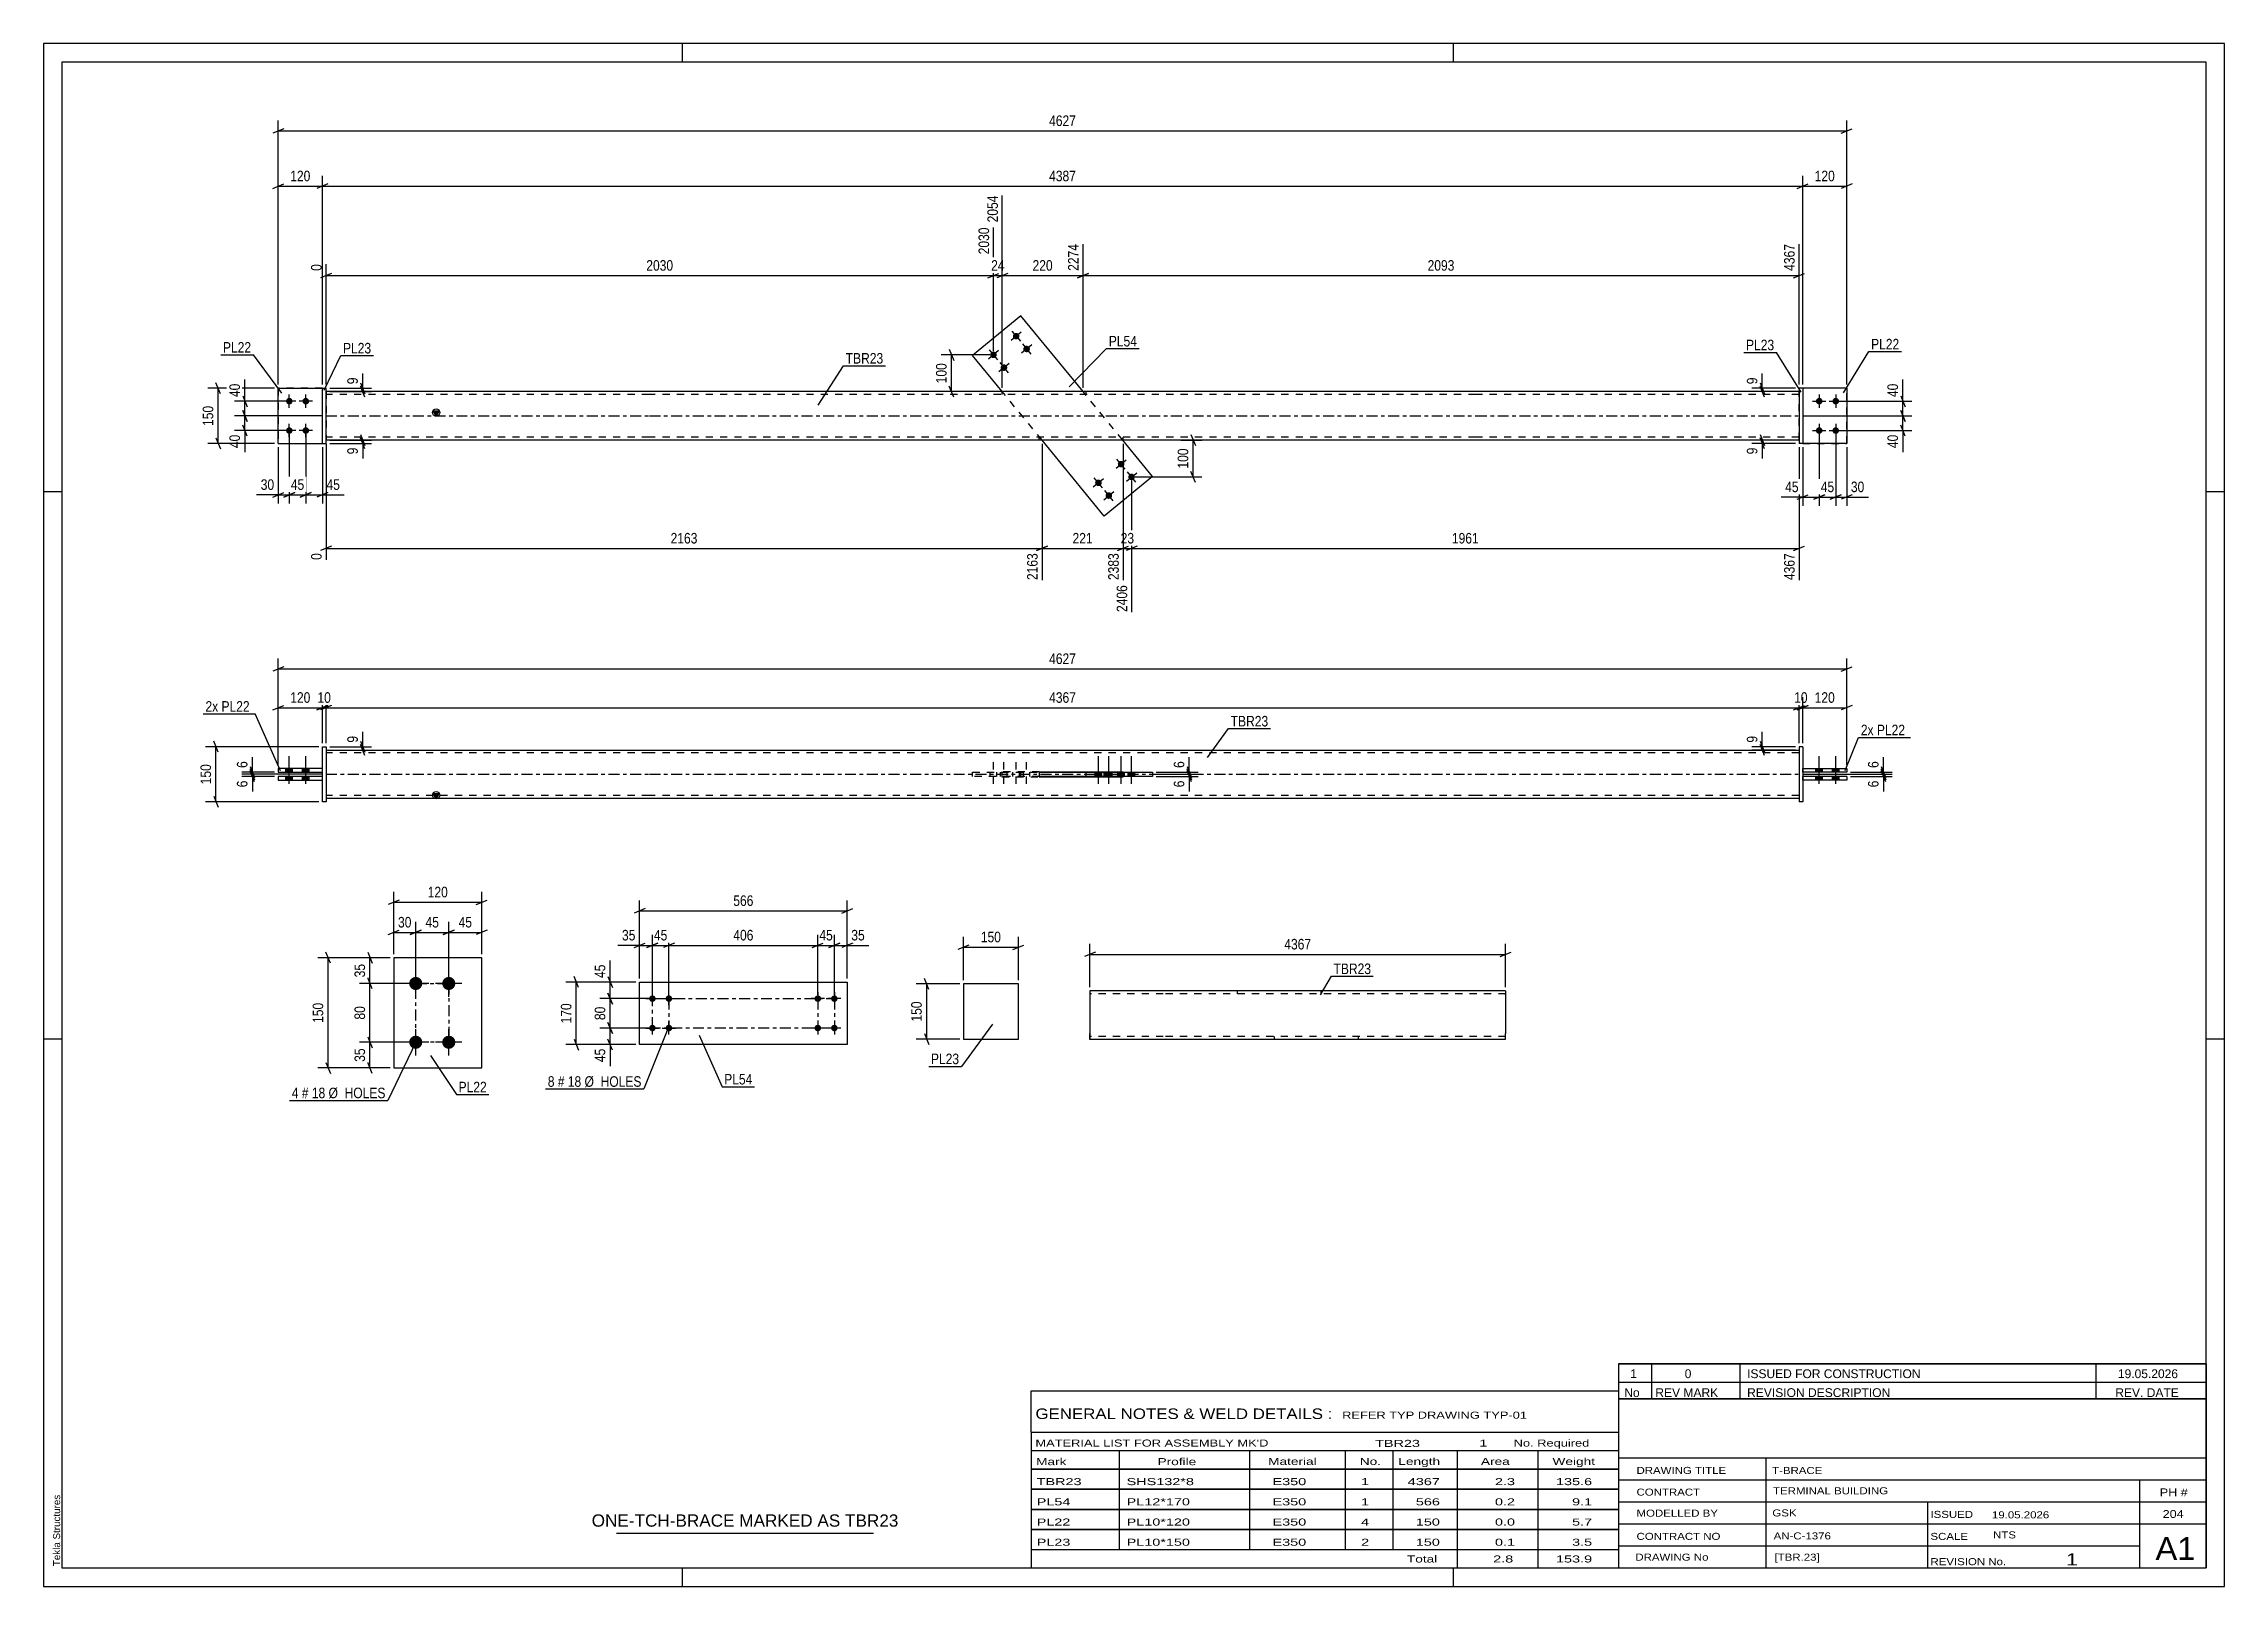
# Paper-space layout 'Layout1' of a CAD drawing. Header units: millimetres. Extents: x 0 to 594, y 0 to 420.
# The model-space entities are those that its viewports show. They can reach past a viewport. Long polylines and large blocks are cut down to what shows.
import ezdxf

# ---------------------------------------------------------------- set-up
doc = ezdxf.new("R2010")
doc.units = ezdxf.units.MM
doc.linetypes.add('DXK_LINE_DOT2', pattern=[3.9198, 1.9599, -1.9599])
doc.linetypes.add('DXK_LINE_DOT3', pattern=[5.9187, 2.979, -0.9799, 0.9799, -0.9799])
doc.layers.add('Viewport layer', color=7, linetype='Continuous', plot=False)
doc.styles.add('Arial', font='ARIAL.TTF', dxfattribs={"height": 0.2})
doc.styles.add('Arial Narrow', font='ARIALN.TTF', dxfattribs={"height": 0.2})

# ---------------------------------------------------------------- blocks, each defined once
blk = doc.blocks.new('Unknown-489685050-1163')
at = {"color": 5, "linetype": 'Continuous'}
for p, q in [((594, 420), (0, 420)), ((0, 420), (0, 0)), ((174, 415), (174, 420)), ((384, 415), (384, 420)), ((594, 0), (594, 420)), ((589, 415), (5, 415)), ((5, 415), (5, 5)), ((589, 5), (589, 415)), ((5, 298), (0, 298)), ((594, 298), (589, 298)), ((5, 149), (0, 149)), ((594, 149), (589, 149)), ((0, 0), (594, 0)), ((5, 5), (589, 5)), ((174, 0), (174, 5)), ((384, 0), (384, 5))]:
    blk.add_line(p, q, dxfattribs=at)
at = {"color": 174, "linetype": 'Continuous', "style": 'Arial'}
blk.add_text('Tekla Structures', height=1.9102, rotation=90, dxfattribs=at).set_placement((4.5, 5.5))
blk = doc.blocks.new('Unknown-489685050-5817')
at = {"color": 7, "linetype": 'Continuous'}
for p, q in [((429, 51.05), (429, 5)), ((429, 51.05), (589, 51.05)), ((589, 51), (589, 5)), ((429, 35), (589, 35)), ((469.14, 35), (469.14, 5)), ((429, 29), (589, 29)), ((571, 5.05), (571, 29.05)), ((429, 23), (589, 23)), ((513.14, 23), (513.14, 5)), ((429, 17), (589, 17)), ((429, 11), (571, 11)), ((429, 5), (589, 5))]:
    blk.add_line(p, q, dxfattribs=at)
at = {"color": 7, "style": 'Arial Narrow'}
for s, height, width, p in [('DRAWING TITLE', 1.9089, 1.425378, (433.88, 30.61)), ('T-BRACE', 1.909, 1.425378, (470.81, 30.59)), ('CONTRACT', 1.909, 1.425378, (433.88, 24.71)), ('TERMINAL BUILDING', 1.9089, 1.425378, (471.06, 25.07)), ('MODELLED BY', 1.9089, 1.425378, (433.88, 18.98)), ('GSK', 1.909, 1.425378, (470.88, 19.04)), ('ISSUED', 1.909, 1.425378, (513.94, 18.64)), ('19.05.2026', 1.909, 1.425378, (530.69, 18.52)), ('CONTRACT NO', 1.9089, 1.425378, (433.88, 12.66)), ('AN-C-1376', 1.909, 1.425378, (471.23, 12.78)), ('SCALE', 1.909, 1.425378, (513.94, 12.65)), ('A1', 6.204, 1.25, (575.24, 7.2)), ('DRAWING No', 1.909, 1.425378, (433.56, 7)), ('[TBR.23]', 1.909, 1.425378, (471.46, 6.99)), ('REVISION No.', 1.9089, 1.425378, (513.94, 5.77)), ('1', 3.34, 1.5, (550.91, 5.68))]:
    blk.add_text(s, height=height, dxfattribs=dict(at, width=width)).set_placement(p)
at = {"color": 7, "linetype": 'Continuous', "style": 'Arial Narrow'}
for s, height, width, p in [('PH #', 2.1, 1.42538, (576.4, 24.55)), ('204', 2.1, 1.42538, (577.19, 18.65)), ('NTS', 1.909, 1.425378, (531, 13.05))]:
    blk.add_text(s, height=height, dxfattribs=dict(at, width=width)).set_placement(p)
blk = doc.blocks.new('Unknown-489685050-5818')
at = {"color": 7, "linetype": 'Continuous'}
for p, q in [((429, 60.55), (589, 60.55)), ((589, 60.55), (429, 60.55)), ((429, 60.55), (429, 55.55)), ((438, 60.55), (438, 55.55)), ((462, 60.55), (462, 55.55)), ((559, 60.55), (559, 55.55)), ((589, 60.55), (589, 55.55)), ((429, 55.55), (589, 55.55)), ((429, 55.55), (429, 51.05)), ((429, 55.55), (589, 55.55)), ((438, 55.55), (438, 51.05)), ((462, 55.55), (462, 51.05)), ((559, 55.55), (559, 51.05)), ((589, 55.55), (589, 51.05)), ((589, 51.05), (429, 51.05))]:
    blk.add_line(p, q, dxfattribs=at)
at = {"color": 7, "linetype": 'Continuous', "style": 'Arial Narrow'}
for s, height, width, p in [('No', 2.386, 1.2, (430.54, 51.55)), ('1', 2.39, 1.196471, (432.16, 56.7)), ('REV MARK', 2.386, 1.2, (439, 51.55)), ('0', 2.39, 1.196471, (447, 56.7)), ('REVISION DESCRIPTION', 2.3861, 1.2, (464, 51.55)), ('ISSUED FOR CONSTRUCTION', 2.3861, 1.196471, (464, 56.7)), ('REV. DATE', 2.386, 1.2, (564.28, 51.55)), ('19.05.2026', 2.386, 1.196471, (565, 56.7))]:
    blk.add_text(s, height=height, dxfattribs=dict(at, width=width)).set_placement(p)
blk = doc.blocks.new('Unknown-489685050-5819')
at = {"color": 7, "linetype": 'Continuous'}
for p, q in [((269, 53.25), (429, 53.25)), ((269, 42), (269, 53.25)), ((429, 53.25), (429, 42)), ((269, 42), (429, 42)), ((269, 42), (269, 37)), ((429, 42), (429, 37)), ((269, 37), (429, 37)), ((269, 37), (269, 32)), ((293, 37), (293, 32)), ((328.5, 37), (328.5, 32)), ((354.5, 37), (354.5, 32)), ((367.5, 37), (367.5, 32)), ((385, 37), (385, 32)), ((407, 37), (407, 32)), ((429, 37), (429, 32)), ((269, 32), (429, 32)), ((269, 31.95), (269, 26.55)), ((269, 31.95), (429, 31.95)), ((293, 32), (293, 26.5)), ((328.5, 32), (328.5, 26.5)), ((354.5, 32), (354.5, 26.5)), ((367.5, 32), (367.5, 26.5)), ((385, 32), (385, 26.5)), ((407, 32), (407, 26.5)), ((429, 31.95), (429, 26.55)), ((269, 26.55), (429, 26.55)), ((269, 26.45), (269, 21.05)), ((269, 26.45), (429, 26.45)), ((293, 26.5), (293, 21)), ((328.5, 26.5), (328.5, 21)), ((354.5, 26.5), (354.5, 21)), ((367.5, 26.5), (367.5, 21)), ((385, 26.5), (385, 21)), ((407, 26.5), (407, 21)), ((429, 26.45), (429, 21.05)), ((269, 21.05), (429, 21.05)), ((269, 20.95), (269, 15.55)), ((269, 20.95), (429, 20.95)), ((293, 21), (293, 15.5)), ((328.5, 21), (328.5, 15.5)), ((354.5, 21), (354.5, 15.5)), ((367.5, 21), (367.5, 15.5)), ((385, 21), (385, 15.5)), ((407, 21), (407, 15.5)), ((429, 20.95), (429, 15.55)), ((269, 15.55), (429, 15.55)), ((269, 15.45), (269, 10.05)), ((269, 15.45), (429, 15.45)), ((293, 15.5), (293, 10)), ((328.5, 15.5), (328.5, 10)), ((354.5, 15.5), (354.5, 10)), ((367.5, 15.5), (367.5, 10)), ((385, 15.5), (385, 10)), ((407, 15.5), (407, 10)), ((429, 15.45), (429, 10.05)), ((269, 10.05), (429, 10.05)), ((269, 10), (429, 10)), ((269, 10), (269, 5)), ((385, 10), (385, 5)), ((407, 10), (407, 5)), ((429, 10), (429, 5)), ((269, 5), (429, 5))]:
    blk.add_line(p, q, dxfattribs=at)
at = {"color": 7, "style": 'Arial Narrow'}
for s, height, width, p in [('GENERAL NOTES & WELD DETAILS :', 2.8633, 1.4, (270.15, 45.56)), ('REFER TYP DRAWING TYP-01', 1.9089, 1.6, (353.7, 45.66)), ("MATERIAL LIST FOR ASSEMBLY MK'D", 1.9089, 1.6, (270.15, 38.06)), ('TBR23', 1.909, 1.794707, (362.68, 37.97)), ('1', 1.91, 1.794707, (391.08, 38.06)), ('No. Required', 1.9089, 1.6, (400.41, 38.06)), ('Mark', 1.909, 1.7, (270.34, 33)), ('Profile', 1.909, 1.7, (303.41, 33)), ('Material', 1.909, 1.7, (333.54, 33.06)), ('No.', 1.909, 1.7, (358.5, 33.06)), ('Length', 1.909, 1.7, (369, 33.06)), ('Area', 1.909, 1.7, (391.5, 33.06)), ('Weight', 1.909, 1.7, (411, 33.06))]:
    blk.add_text(s, height=height, dxfattribs=dict(at, width=width)).set_placement(p)
at = {"color": 7, "linetype": 'Continuous', "style": 'Arial Narrow'}
for s, height, width, p in [('TBR23', 1.909, 1.794707, (270.5, 27.56)), ('PL54', 1.909, 1.794707, (270.5, 22.06)), ('SHS132*8', 1.909, 1.794707, (295, 27.56)), ('PL12*170', 1.909, 1.794707, (295, 22.06)), ('E350', 1.909, 1.794707, (334.74, 27.56)), ('E350', 1.909, 1.794707, (334.74, 22.06)), ('1', 1.91, 1.794707, (358.86, 27.56)), ('1', 1.91, 1.794707, (358.86, 22.06)), ('4367', 1.909, 1.794707, (371.58, 27.56)), ('566', 1.909, 1.794707, (373.77, 22.06)), ('0.2', 1.909, 1.794707, (395.32, 22.06)), ('2.3', 1.909, 1.794707, (395.32, 27.56)), ('135.6', 1.909, 1.794707, (411.96, 27.56)), ('9.1', 1.909, 1.794707, (416.33, 22.06)), ('PL22', 1.909, 1.794707, (270.5, 16.56)), ('PL10*120', 1.909, 1.794707, (295, 16.56)), ('E350', 1.909, 1.794707, (334.74, 16.56)), ('4', 1.91, 1.794707, (358.86, 16.56)), ('150', 1.909, 1.794707, (373.77, 16.56)), ('0.0', 1.909, 1.794707, (395.32, 16.56)), ('5.7', 1.909, 1.794707, (416.33, 16.56)), ('PL23', 1.909, 1.794707, (270.5, 11.06)), ('PL10*150', 1.909, 1.794707, (295, 11.06)), ('E350', 1.909, 1.794707, (334.74, 11.06)), ('2', 1.91, 1.794707, (358.86, 11.06)), ('150', 1.909, 1.794707, (373.77, 11.06)), ('0.1', 1.909, 1.794707, (395.32, 11.06)), ('3.5', 1.909, 1.794707, (416.33, 11.06)), ('Total', 1.909, 1.7, (371.33, 6.5)), ('2.8', 1.909, 1.794707, (394.83, 6.5)), ('153.9', 1.909, 1.794707, (411.96, 6.5))]:
    blk.add_text(s, height=height, dxfattribs=dict(at, width=width)).set_placement(p)
blk = doc.blocks.new('Unknown-489685050-5820')
at = {"color": 7, "linetype": 'Continuous'}
blk.add_line((156, 14.5), (226, 14.5), dxfattribs=at)
at = {"color": 7, "style": 'Arial'}
blk.add_text('ONE-TCH-BRACE MARKED AS TBR23', height=3.3428, dxfattribs=at).set_placement((149.28, 16.25))
blk = doc.blocks.new('Part-489685050-1414 - 1386')
at = {"color": 2, "linetype": 'Continuous'}
for p, q in [((304.98, 162.11), (284.98, 162.11)), ((284.98, 162.11), (284.98, 150.51)), ((378.11, 162.11), (305.08, 162.11)), ((398.21, 162.11), (378.21, 162.11)), ((398.21, 162.11), (398.21, 161.64)), ((398.21, 161.64), (398.21, 161.12)), ((398.21, 161.12), (398.21, 150.51)), ((284.98, 148.91), (284.98, 150.51)), ((304.98, 148.91), (284.98, 148.91)), ((378.11, 148.91), (305.08, 148.91)), ((398.21, 148.91), (378.21, 148.91)), ((398.21, 148.91), (398.21, 150.51))]:
    blk.add_line(p, q, dxfattribs=at)
at = {"color": 7, "linetype": 'DXK_LINE_DOT2'}
for p, q in [((304.98, 161.31), (284.98, 161.31)), ((378.11, 161.31), (305.08, 161.31)), ((325.08, 162.11), (325.08, 161.31)), ((347.93, 162.11), (347.93, 161.31)), ((398.21, 161.31), (378.21, 161.31)), ((398.21, 161.12), (398.21, 161.25)), ((284.98, 150.51), (284.98, 149.03)), ((304.98, 149.71), (284.98, 149.71)), ((378.11, 149.71), (305.08, 149.71)), ((335.26, 148.91), (335.26, 149.71)), ((358.11, 148.91), (358.11, 149.71)), ((398.21, 149.71), (378.21, 149.71))]:
    blk.add_line(p, q, dxfattribs=at)
blk = doc.blocks.new('Part-489685050-1906 - 1883')
at = {"color": 2, "linetype": 'Continuous'}
for p, q in [((479.14, 221.69), (479.14, 222.69)), ((479.14, 222.69), (491.14, 222.69)), ((491.14, 221.69), (479.14, 221.69)), ((491.14, 222.69), (491.14, 221.69))]:
    blk.add_line(p, q, dxfattribs=at)
blk = doc.blocks.new('Part-489685050-1901 - 1883')
at = {"color": 2, "linetype": 'Continuous'}
for p, q in [((479.14, 219.49), (479.14, 220.49)), ((491.14, 220.49), (479.14, 220.49)), ((491.14, 220.49), (491.14, 219.49)), ((491.14, 219.49), (479.14, 219.49))]:
    blk.add_line(p, q, dxfattribs=at)
blk = doc.blocks.new('Part-489685050-1907 - 1883')
at = {"color": 2, "linetype": 'Continuous'}
for p, q in [((479.14, 228.59), (478.14, 228.59)), ((478.14, 228.59), (478.14, 213.59)), ((479.14, 228.59), (479.14, 213.59)), ((479.14, 213.59), (478.14, 213.59))]:
    blk.add_line(p, q, dxfattribs=at)
blk = doc.blocks.new('Part-489685050-1896 - 1883')
at = {"linetype": 'Continuous'}
blk.add_hatch(color=2, dxfattribs=at).paths.add_polyline_path([(106.92, 214.49), (106.12, 215.89), (107.72, 215.89)])
at = {"color": 2, "linetype": 'Continuous'}
for p, q in [((76.92, 227.69), (164.92, 227.69)), ((165.02, 227.69), (390.04, 227.69)), ((390.14, 227.69), (478.14, 227.69)), ((271.2, 221.79), (271.2, 220.39)), ((271.2, 221.79), (294.04, 221.79)), ((271.2, 220.39), (294.04, 220.39)), ((283.87, 221.79), (283.87, 221.69)), ((283.87, 220.39), (283.87, 220.49)), ((294.04, 221.79), (294.04, 221.69)), ((294.04, 220.39), (294.04, 220.49)), ((164.92, 214.49), (76.92, 214.49)), ((106.92, 214.49), (106.12, 215.89)), ((106.12, 215.89), (107.72, 215.89)), ((107.72, 215.89), (106.92, 214.49)), ((390.04, 214.49), (165.02, 214.49)), ((478.14, 214.49), (390.14, 214.49))]:
    blk.add_line(p, q, dxfattribs=at)
at = {"color": 7, "linetype": 'DXK_LINE_DOT2'}
for p, q in [((76.92, 227.69), (76.92, 214.49)), ((164.92, 226.89), (76.92, 226.89)), ((390.04, 226.89), (165.02, 226.89)), ((478.14, 226.89), (390.14, 226.89)), ((478.14, 227.69), (478.14, 214.49)), ((261.02, 221.79), (261.02, 220.39)), ((271.2, 221.79), (261.02, 221.79)), ((261.02, 220.39), (271.2, 220.39)), ((283.87, 221.69), (283.87, 220.49)), ((294.04, 221.69), (294.04, 220.49)), ((164.92, 215.29), (76.92, 215.29)), ((390.04, 215.29), (165.02, 215.29)), ((478.14, 215.29), (390.14, 215.29))]:
    blk.add_line(p, q, dxfattribs=at)
at = {"color": 7, "linetype": 'DXK_LINE_DOT3'}
for p, q in [((76.92, 221.09), (164.92, 221.09)), ((165.02, 221.09), (390.04, 221.09)), ((390.14, 221.09), (478.14, 221.09))]:
    blk.add_line(p, q, dxfattribs=at)
at = {"color": 2, "linetype": 'Continuous'}
blk.add_circle((106.92, 215.39), 1, dxfattribs=at)
blk = doc.blocks.new('Part-489685050-1912 - 1883')
at = {"color": 2, "linetype": 'Continuous'}
for p, q in [((75.92, 220.49), (63.92, 220.49)), ((63.92, 220.49), (63.92, 219.49)), ((75.92, 219.49), (75.92, 220.49)), ((63.92, 219.49), (75.92, 219.49))]:
    blk.add_line(p, q, dxfattribs=at)
blk = doc.blocks.new('Part-489685050-1917 - 1883')
at = {"color": 2, "linetype": 'Continuous'}
for p, q in [((63.92, 222.69), (63.92, 221.69)), ((75.92, 222.69), (63.92, 222.69)), ((63.92, 221.69), (75.92, 221.69)), ((75.92, 221.69), (75.92, 222.69))]:
    blk.add_line(p, q, dxfattribs=at)
blk = doc.blocks.new('Part-489685050-1920 - 1883')
at = {"color": 2, "linetype": 'Continuous'}
for p, q in [((75.92, 213.59), (75.92, 228.59)), ((75.92, 228.59), (76.92, 228.59)), ((76.92, 228.59), (76.92, 213.59)), ((76.92, 213.59), (75.92, 213.59))]:
    blk.add_line(p, q, dxfattribs=at)
blk = doc.blocks.new('Part-489685050-1923 - 1883')
at = {"color": 7, "linetype": 'DXK_LINE_DOT2'}
for p, q in [((253.02, 220.49), (253.02, 221.69)), ((253.02, 221.69), (271.2, 221.69)), ((271.2, 220.49), (253.02, 220.49)), ((266.16, 220.49), (266.16, 221.69))]:
    blk.add_line(p, q, dxfattribs=at)
at = {"color": 2, "linetype": 'Continuous'}
for p, q in [((271.2, 221.69), (302.04, 221.69)), ((302.04, 220.49), (271.2, 220.49)), ((288.9, 220.49), (288.9, 221.69)), ((302.04, 221.69), (302.04, 220.49))]:
    blk.add_line(p, q, dxfattribs=at)
blk = doc.blocks.new('Bolt-489685050-1924 - 1883')
at = {"linetype": 'Continuous'}
for points in [[(484.54, 222.69), (482.74, 222.69), (482.74, 221.69), (484.54, 221.69)], [(484.54, 222.69), (482.74, 222.69), (482.74, 221.69), (484.54, 221.69)], [(484.54, 220.49), (482.74, 220.49), (482.74, 219.49), (484.54, 219.49)], [(484.54, 220.49), (482.74, 220.49), (482.74, 219.49), (484.54, 219.49)], [(489.04, 222.69), (487.24, 222.69), (487.24, 221.69), (489.04, 221.69)], [(489.04, 222.69), (487.24, 222.69), (487.24, 221.69), (489.04, 221.69)], [(489.04, 220.49), (487.24, 220.49), (487.24, 219.49), (489.04, 219.49)], [(489.04, 220.49), (487.24, 220.49), (487.24, 219.49), (489.04, 219.49)]]:
    blk.add_hatch(color=1, dxfattribs=at).paths.add_polyline_path(points)
at = {"color": 1, "linetype": 'Continuous'}
for p, q in [((483.64, 218.49), (483.64, 225.99)), ((483.64, 218.49), (483.64, 225.99)), ((488.14, 218.49), (488.14, 225.99)), ((488.14, 218.49), (488.14, 225.99)), ((482.74, 221.69), (482.74, 222.69)), ((482.74, 221.69), (482.74, 222.69)), ((482.74, 219.49), (482.74, 220.49)), ((482.74, 219.49), (482.74, 220.49)), ((484.54, 221.69), (484.54, 222.69)), ((484.54, 221.69), (484.54, 222.69)), ((484.54, 219.49), (484.54, 220.49)), ((484.54, 219.49), (484.54, 220.49)), ((487.24, 221.69), (487.24, 222.69)), ((487.24, 221.69), (487.24, 222.69)), ((487.24, 219.49), (487.24, 220.49)), ((487.24, 219.49), (487.24, 220.49)), ((489.04, 221.69), (489.04, 222.69)), ((489.04, 221.69), (489.04, 222.69)), ((489.04, 219.49), (489.04, 220.49)), ((489.04, 219.49), (489.04, 220.49))]:
    blk.add_line(p, q, dxfattribs=at)
blk = doc.blocks.new('Bolt-489685050-1925 - 1883')
at = {"linetype": 'Continuous'}
for points in [[(66.02, 221.69), (67.82, 221.69), (67.82, 222.69), (66.02, 222.69)], [(66.02, 221.69), (67.82, 221.69), (67.82, 222.69), (66.02, 222.69)], [(66.02, 219.49), (67.82, 219.49), (67.82, 220.49), (66.02, 220.49)], [(66.02, 219.49), (67.82, 219.49), (67.82, 220.49), (66.02, 220.49)], [(70.52, 221.69), (72.32, 221.69), (72.32, 222.69), (70.52, 222.69)], [(70.52, 221.69), (72.32, 221.69), (72.32, 222.69), (70.52, 222.69)], [(70.52, 219.49), (72.32, 219.49), (72.32, 220.49), (70.52, 220.49)], [(70.52, 219.49), (72.32, 219.49), (72.32, 220.49), (70.52, 220.49)]]:
    blk.add_hatch(color=1, dxfattribs=at).paths.add_polyline_path(points)
at = {"color": 1, "linetype": 'Continuous'}
for p, q in [((66.92, 218.49), (66.92, 225.99)), ((66.92, 218.49), (66.92, 225.99)), ((71.42, 218.49), (71.42, 225.99)), ((71.42, 218.49), (71.42, 225.99)), ((66.02, 221.69), (66.02, 222.69)), ((66.02, 221.69), (66.02, 222.69)), ((66.02, 219.49), (66.02, 220.49)), ((66.02, 219.49), (66.02, 220.49)), ((67.82, 221.69), (67.82, 222.69)), ((67.82, 221.69), (67.82, 222.69)), ((67.82, 219.49), (67.82, 220.49)), ((67.82, 219.49), (67.82, 220.49)), ((70.52, 221.69), (70.52, 222.69)), ((70.52, 221.69), (70.52, 222.69)), ((70.52, 219.49), (70.52, 220.49)), ((70.52, 219.49), (70.52, 220.49)), ((72.32, 221.69), (72.32, 222.69)), ((72.32, 221.69), (72.32, 222.69)), ((72.32, 219.49), (72.32, 220.49)), ((72.32, 219.49), (72.32, 220.49))]:
    blk.add_line(p, q, dxfattribs=at)
blk = doc.blocks.new('Bolt-489685050-1926 - 1883')
at = {"color": 1, "linetype": 'DXK_LINE_DOT2'}
for p, q in [((258.72, 218.49), (258.72, 225.99)), ((261.57, 218.49), (261.57, 225.99)), ((264.9, 218.49), (264.9, 225.99)), ((267.76, 218.49), (267.76, 225.99)), ((257.82, 220.49), (257.82, 221.69)), ((259.62, 220.49), (259.62, 221.69)), ((260.67, 220.49), (260.67, 221.69)), ((262.47, 220.49), (262.47, 221.69)), ((264, 220.49), (264, 221.69)), ((265.8, 220.49), (265.8, 221.69)), ((266.86, 220.49), (266.86, 221.69)), ((268.66, 220.49), (268.66, 221.69))]:
    blk.add_line(p, q, dxfattribs=at)
blk = doc.blocks.new('Bolt-489685050-1927 - 1883')
at = {"linetype": 'Continuous'}
for points in [[(286.4, 220.49), (288.2, 220.49), (288.2, 221.69), (286.4, 221.69)], [(289.26, 220.49), (291.06, 220.49), (291.06, 221.69), (289.26, 221.69)], [(292.59, 220.49), (294.39, 220.49), (294.39, 221.69), (292.59, 221.69)], [(295.44, 220.49), (297.24, 220.49), (297.24, 221.69), (295.44, 221.69)]]:
    blk.add_hatch(color=1, dxfattribs=at).paths.add_polyline_path(points)
at = {"color": 1, "linetype": 'Continuous'}
for p, q in [((287.3, 218.49), (287.3, 225.99)), ((290.16, 218.49), (290.16, 225.99)), ((293.49, 218.49), (293.49, 225.99)), ((296.34, 218.49), (296.34, 225.99)), ((286.4, 220.49), (286.4, 221.69)), ((288.2, 220.49), (288.2, 221.69)), ((289.26, 220.49), (289.26, 221.69)), ((291.06, 220.49), (291.06, 221.69)), ((292.59, 220.49), (292.59, 221.69)), ((294.39, 220.49), (294.39, 221.69)), ((295.44, 220.49), (295.44, 221.69)), ((297.24, 220.49), (297.24, 221.69))]:
    blk.add_line(p, q, dxfattribs=at)
blk = doc.blocks.new('Part-489685050-3256 - 3255')
at = {"color": 2, "linetype": 'Continuous'}
for p, q in [((162.32, 164.5), (218.88, 164.5)), ((162.32, 147.5), (162.32, 164.5)), ((218.88, 164.5), (218.88, 147.5)), ((218.88, 147.5), (162.32, 147.5))]:
    blk.add_line(p, q, dxfattribs=at)
blk = doc.blocks.new('Bolt-489685050-3257 - 3255')
at = {"linetype": 'Continuous'}
for points in [[(210.88, 159.1, -1), (210.88, 160.9, -1)], [(215.38, 159.1, -1), (215.38, 160.9, -1)], [(210.88, 151.1, -1), (210.88, 152.9, -1)], [(215.38, 151.1, -1), (215.38, 152.9, -1)]]:
    blk.add_hatch(color=1, dxfattribs=at).paths.add_polyline_path(points)
at = {"color": 1, "linetype": 'Continuous'}
for p, q in [((210.88, 161.8), (210.88, 158.2)), ((215.38, 161.8), (215.38, 158.2)), ((212.68, 160), (209.08, 160)), ((217.18, 160), (213.58, 160)), ((212.68, 152), (209.08, 152)), ((210.88, 153.8), (210.88, 150.2)), ((217.18, 152), (213.58, 152)), ((215.38, 153.8), (215.38, 150.2))]:
    blk.add_line(p, q, dxfattribs=at)
blk = doc.blocks.new('Bolt-489685050-3258 - 3255')
at = {"linetype": 'Continuous'}
for points in [[(165.82, 160.9, -1), (165.82, 159.1, -1)], [(170.32, 160.9, -1), (170.32, 159.1, -1)], [(165.82, 152.9, -1), (165.82, 151.1, -1)], [(170.32, 152.9, -1), (170.32, 151.1, -1)]]:
    blk.add_hatch(color=1, dxfattribs=at).paths.add_polyline_path(points)
at = {"color": 1, "linetype": 'Continuous'}
for p, q in [((165.82, 158.2), (165.82, 161.8)), ((170.32, 158.2), (170.32, 161.8)), ((164.02, 160), (167.62, 160)), ((168.52, 160), (172.12, 160)), ((164.02, 152), (167.62, 152)), ((165.82, 150.2), (165.82, 153.8)), ((168.52, 152), (172.12, 152)), ((170.32, 150.2), (170.32, 153.8))]:
    blk.add_line(p, q, dxfattribs=at)
blk = doc.blocks.new('Bolt-489685050-2128 - 2114')
at = {"linetype": 'Continuous'}
for points in [[(265.6, 340.92, -1), (264.21, 339.78, -1)], [(259.42, 335.85, -1), (258.02, 334.7, -1)], [(262.27, 332.37, -1), (260.88, 331.23, -1)], [(268.45, 337.44, -1), (267.06, 336.3, -1)]]:
    blk.add_hatch(color=1, dxfattribs=at).paths.add_polyline_path(points)
at = {"color": 1, "linetype": 'Continuous'}
for p, q in [((266.3, 341.49), (263.51, 339.21)), ((263.76, 341.74), (266.05, 338.96)), ((260.11, 336.42), (257.33, 334.13)), ((257.58, 336.67), (259.86, 333.88)), ((262.97, 332.94), (260.18, 330.65)), ((260.43, 333.19), (262.72, 330.41)), ((269.15, 338.01), (266.37, 335.73)), ((266.62, 338.26), (268.9, 335.48))]:
    blk.add_line(p, q, dxfattribs=at)
blk = doc.blocks.new('Bolt-489685050-2129 - 2114')
at = {"linetype": 'Continuous'}
for points in [[(66.92, 321.76, -1), (66.92, 323.56, -1)], [(71.42, 321.76, -1), (71.42, 323.56, -1)], [(66.92, 313.76, -1), (66.92, 315.56, -1)], [(71.42, 313.76, -1), (71.42, 315.56, -1)]]:
    blk.add_hatch(color=1, dxfattribs=at).paths.add_polyline_path(points)
at = {"color": 1, "linetype": 'Continuous'}
for p, q in [((68.72, 322.66), (65.12, 322.66)), ((66.92, 320.86), (66.92, 324.46)), ((73.22, 322.66), (69.62, 322.66)), ((71.42, 320.86), (71.42, 324.46)), ((66.92, 312.86), (66.92, 316.46)), ((71.42, 312.86), (71.42, 316.46)), ((68.72, 314.66), (65.12, 314.66)), ((73.22, 314.66), (69.62, 314.66))]:
    blk.add_line(p, q, dxfattribs=at)
blk = doc.blocks.new('Bolt-489685050-2127 - 2114')
at = {"linetype": 'Continuous'}
for points in [[(292.79, 304.95, -1), (294.18, 306.09, -1)], [(286.61, 299.87, -1), (288, 301.01, -1)], [(289.46, 296.39, -1), (290.85, 297.54, -1)], [(295.65, 301.47, -1), (297.04, 302.61, -1)]]:
    blk.add_hatch(color=1, dxfattribs=at).paths.add_polyline_path(points)
at = {"color": 1, "linetype": 'Continuous'}
for p, q in [((292.1, 304.38), (294.88, 306.66)), ((294.63, 304.13), (292.35, 306.91)), ((294.95, 300.9), (297.73, 303.18)), ((297.49, 300.65), (295.2, 303.43)), ((285.91, 299.3), (288.7, 301.58)), ((288.45, 299.05), (286.16, 301.83)), ((288.77, 295.82), (291.55, 298.11)), ((291.3, 295.57), (289.02, 298.36))]:
    blk.add_line(p, q, dxfattribs=at)
blk = doc.blocks.new('Bolt-489685050-2130 - 2114')
at = {"linetype": 'Continuous'}
for points in [[(483.64, 323.56, -1), (483.64, 321.76, -1)], [(488.14, 323.56, -1), (488.14, 321.76, -1)], [(483.64, 315.56, -1), (483.64, 313.76, -1)], [(488.14, 315.56, -1), (488.14, 313.76, -1)]]:
    blk.add_hatch(color=1, dxfattribs=at).paths.add_polyline_path(points)
at = {"color": 1, "linetype": 'Continuous'}
for p, q in [((481.84, 322.66), (485.44, 322.66)), ((483.64, 324.46), (483.64, 320.86)), ((486.34, 322.66), (489.94, 322.66)), ((488.14, 324.46), (488.14, 320.86)), ((483.64, 316.46), (483.64, 312.86)), ((488.14, 316.46), (488.14, 312.86)), ((481.84, 314.66), (485.44, 314.66)), ((486.34, 314.66), (489.94, 314.66))]:
    blk.add_line(p, q, dxfattribs=at)
blk = doc.blocks.new('Part-489685050-2135 - 2114')
at = {"color": 2, "linetype": 'Continuous'}
for p, q in [((266.16, 345.91), (253.02, 335.13)), ((283.11, 325.26), (266.16, 345.91)), ((261.12, 325.26), (253.02, 335.13)), ((288.9, 291.4), (271.95, 312.06)), ((302.04, 302.19), (293.94, 312.06)), ((302.04, 302.19), (288.9, 291.4))]:
    blk.add_line(p, q, dxfattribs=at)
at = {"color": 7, "linetype": 'DXK_LINE_DOT2'}
for p, q in [((271.95, 312.06), (261.12, 325.26)), ((293.94, 312.06), (283.11, 325.26))]:
    blk.add_line(p, q, dxfattribs=at)
blk = doc.blocks.new('Part-489685050-2140 - 2114')
at = {"color": 2, "linetype": 'Continuous'}
for p, q in [((75.92, 311.16), (75.92, 326.16)), ((75.92, 326.16), (76.92, 326.16)), ((76.92, 311.16), (76.92, 326.16)), ((75.92, 311.16), (76.92, 311.16))]:
    blk.add_line(p, q, dxfattribs=at)
blk = doc.blocks.new('Part-489685050-2145 - 2114')
at = {"color": 2, "linetype": 'Continuous'}
for p, q in [((63.92, 311.16), (63.92, 326.16)), ((63.92, 326.16), (75.92, 326.16)), ((63.92, 311.16), (75.92, 311.16))]:
    blk.add_line(p, q, dxfattribs=at)
at = {"color": 7, "linetype": 'DXK_LINE_DOT2'}
blk.add_line((75.92, 311.16), (75.92, 326.16), dxfattribs=at)
blk = doc.blocks.new('Part-489685050-2146 - 2114')
at = {"color": 7, "linetype": 'DXK_LINE_DOT2'}
for p, q in [((75.92, 326.16), (63.92, 326.16)), ((63.92, 326.16), (63.92, 311.16)), ((75.92, 311.16), (75.92, 326.16)), ((63.92, 311.16), (75.92, 311.16))]:
    blk.add_line(p, q, dxfattribs=at)
blk = doc.blocks.new('Part-489685050-2151 - 2114')
at = {"color": 2, "linetype": 'Continuous'}
for p, q in [((479.14, 326.16), (478.14, 326.16)), ((478.14, 326.16), (478.14, 311.16)), ((479.14, 326.16), (479.14, 311.16)), ((479.14, 311.16), (478.14, 311.16))]:
    blk.add_line(p, q, dxfattribs=at)
blk = doc.blocks.new('Part-489685050-2156 - 2114')
at = {"color": 2, "linetype": 'Continuous'}
for p, q in [((491.14, 326.16), (479.14, 326.16)), ((491.14, 326.16), (491.14, 311.16)), ((491.14, 311.16), (479.14, 311.16))]:
    blk.add_line(p, q, dxfattribs=at)
at = {"color": 7, "linetype": 'DXK_LINE_DOT2'}
blk.add_line((479.14, 326.16), (479.14, 311.16), dxfattribs=at)
blk = doc.blocks.new('Part-489685050-2157 - 2114')
at = {"color": 7, "linetype": 'DXK_LINE_DOT2'}
for p, q in [((491.14, 326.16), (479.14, 326.16)), ((479.14, 326.16), (479.14, 311.16)), ((491.14, 311.16), (491.14, 326.16)), ((479.14, 311.16), (491.14, 311.16))]:
    blk.add_line(p, q, dxfattribs=at)
blk = doc.blocks.new('Part-489685050-2162 - 2114')
at = {"linetype": 'Continuous'}
blk.add_hatch(color=2, dxfattribs=at).paths.add_polyline_path([(106.92, 318.66), (106.12, 320.06), (107.72, 320.06)])
at = {"color": 2, "linetype": 'Continuous'}
for p, q in [((164.92, 325.26), (76.92, 325.26)), ((390.04, 325.26), (165.02, 325.26)), ((478.14, 325.26), (390.14, 325.26)), ((106.92, 318.66), (106.12, 320.06)), ((106.12, 320.06), (107.72, 320.06)), ((107.72, 320.06), (106.92, 318.66)), ((164.92, 312.06), (76.92, 312.06)), ((390.04, 312.06), (165.02, 312.06)), ((478.14, 312.06), (390.14, 312.06))]:
    blk.add_line(p, q, dxfattribs=at)
at = {"color": 7, "linetype": 'DXK_LINE_DOT2'}
for p, q in [((76.92, 325.26), (76.92, 312.06)), ((164.92, 324.46), (76.92, 324.46)), ((390.04, 324.46), (165.02, 324.46)), ((261.02, 325.26), (261.02, 324.46)), ((283.87, 325.26), (283.87, 324.46)), ((478.14, 324.46), (390.14, 324.46)), ((478.14, 312.06), (478.14, 325.26)), ((164.92, 312.86), (76.92, 312.86)), ((390.04, 312.86), (165.02, 312.86)), ((271.2, 312.06), (271.2, 312.86)), ((294.04, 312.06), (294.04, 312.86)), ((478.14, 312.86), (390.14, 312.86))]:
    blk.add_line(p, q, dxfattribs=at)
at = {"color": 7, "linetype": 'DXK_LINE_DOT3'}
for p, q in [((76.92, 318.66), (164.92, 318.66)), ((165.02, 318.66), (390.04, 318.66)), ((390.14, 318.66), (478.14, 318.66))]:
    blk.add_line(p, q, dxfattribs=at)
at = {"color": 2, "linetype": 'Continuous'}
blk.add_circle((106.92, 319.56), 1, dxfattribs=at)
blk = doc.blocks.new('Bolt-489685050-1755 - 1749')
at = {"linetype": 'Continuous'}
for points in [[(101.36, 162.33, -1), (101.36, 165.93, -1)], [(110.36, 162.33, -1), (110.36, 165.93, -1)], [(101.36, 146.33, -1), (101.36, 149.93, -1)], [(110.36, 146.33, -1), (110.36, 149.93, -1)]]:
    blk.add_hatch(color=1, dxfattribs=at).paths.add_polyline_path(points)
at = {"color": 1, "linetype": 'Continuous'}
for p, q in [((101.36, 160.53), (101.36, 167.73)), ((110.36, 160.53), (110.36, 167.73)), ((104.96, 164.13), (97.76, 164.13)), ((113.96, 164.13), (106.76, 164.13)), ((101.36, 144.53), (101.36, 151.73)), ((110.36, 144.53), (110.36, 151.73)), ((104.96, 148.13), (97.76, 148.13)), ((113.96, 148.13), (106.76, 148.13))]:
    blk.add_line(p, q, dxfattribs=at)
blk = doc.blocks.new('Part-489685050-1770 - 1749')
at = {"color": 2, "linetype": 'Continuous'}
for p, q in [((119.36, 171.13), (95.36, 171.13)), ((95.36, 171.13), (95.36, 141.13)), ((119.36, 141.13), (119.36, 171.13)), ((95.36, 141.13), (119.36, 141.13))]:
    blk.add_line(p, q, dxfattribs=at)
blk = doc.blocks.new('Part-489685050-1712 - 1696')
at = {"color": 2, "linetype": 'Continuous'}
for p, q in [((265.53, 164), (250.53, 164)), ((250.53, 164), (250.53, 149)), ((265.53, 149), (265.53, 164)), ((250.53, 149), (265.53, 149))]:
    blk.add_line(p, q, dxfattribs=at)
blk = doc.blocks.new('Rectangle-489685050-4046 - 3255')
at = {"color": 1, "linetype": 'DXK_LINE_DOT3'}
blk.add_lwpolyline([(165.82, 160), (215.38, 160), (215.38, 152), (165.82, 152), (165.82, 160)], close=True, dxfattribs=at)
blk = doc.blocks.new('Rectangle-489685050-1870 - 1749')
at = {"color": 1, "linetype": 'DXK_LINE_DOT3'}
blk.add_lwpolyline([(101.36, 164.13), (110.36, 164.13), (110.36, 148.13), (101.36, 148.13), (101.36, 164.13)], close=True, dxfattribs=at)
blk = doc.blocks.new('Line-489685050-4056 - 3255')
at = {"color": 1, "linetype": 'DXK_LINE_DOT3'}
blk.add_line((170.32, 160), (170.32, 152), dxfattribs=at)
blk = doc.blocks.new('Line-489685050-4063 - 3255')
at = {"color": 1, "linetype": 'DXK_LINE_DOT3'}
blk.add_line((210.88, 160), (210.88, 152), dxfattribs=at)
blk = doc.blocks.new('StraightDimension-489685050-1420 - 1386')
at = {"color": 7, "linetype": 'Continuous'}
for p, q in [((286.48, 172.65), (283.48, 171.45)), ((284.98, 163.11), (284.98, 174.9)), ((396.71, 171.45), (399.71, 172.65)), ((398.21, 163.11), (398.21, 174.9)), ((284.98, 172.05), (398.21, 172.05))]:
    blk.add_line(p, q, dxfattribs=at)
at = {"color": 0}
blk.add_wipeout([(345.85, 172.8), (345.85, 177), (337.34, 177), (337.34, 172.8)], dxfattribs=at)
at = {"color": 3, "style": 'Arial Narrow'}
blk.add_text('4367', height=2.863, dxfattribs=at).set_placement((337.94, 173.4))
blk = doc.blocks.new('StraightDimension-489685050-2042 - 1883')
at = {"color": 7, "linetype": 'Continuous'}
for p, q in [((479.14, 221.09), (503.54, 221.09)), ((492.14, 220.49), (503.54, 220.49)), ((500.54, 222.59), (501.74, 219.59)), ((501.74, 218.99), (500.54, 221.99)), ((501.14, 220.49), (501.14, 221.09))]:
    blk.add_line(p, q, dxfattribs=at)
at = {"color": 0}
blk.add_wipeout([(500.39, 219.96), (496.19, 219.96), (496.19, 216.94), (500.39, 216.94)], dxfattribs=at)
at = {"color": 7, "linetype": 'Continuous'}
blk.add_line((501.14, 220.49), (501.14, 216.41), dxfattribs=at)
blk.add_line((501.14, 220.49), (501.14, 216.41), dxfattribs=at)
at = {"color": 3, "style": 'Arial Narrow'}
blk.add_text('6', height=2.86, rotation=90.00021, dxfattribs=at).set_placement((499.79, 217.54))
blk = doc.blocks.new('StraightDimension-489685050-1978 - 1883')
at = {"color": 7, "linetype": 'Continuous'}
for p, q in [((78.42, 239.8), (75.42, 238.6)), ((76.92, 229.59), (76.92, 242.05)), ((76.92, 239.2), (478.14, 239.2)), ((476.64, 238.6), (479.64, 239.8)), ((478.14, 229.59), (478.14, 242.05))]:
    blk.add_line(p, q, dxfattribs=at)
at = {"color": 0}
blk.add_wipeout([(281.79, 239.95), (281.79, 244.15), (273.28, 244.15), (273.28, 239.95)], dxfattribs=at)
at = {"color": 3, "style": 'Arial Narrow'}
blk.add_text('4367', height=2.863, dxfattribs=at).set_placement((273.88, 240.55))
blk = doc.blocks.new('StraightDimension-489685050-2069 - 1883')
at = {"color": 7, "linetype": 'Continuous'}
for p, q in [((303.04, 221.09), (314.44, 221.09)), ((303.04, 220.49), (314.44, 220.49)), ((311.44, 222.59), (312.64, 219.59)), ((312.64, 218.99), (311.44, 221.99)), ((312.04, 220.49), (312.04, 221.09))]:
    blk.add_line(p, q, dxfattribs=at)
at = {"color": 0}
blk.add_wipeout([(311.29, 219.96), (307.09, 219.96), (307.09, 216.94), (311.29, 216.94)], dxfattribs=at)
at = {"color": 7, "linetype": 'Continuous'}
blk.add_line((312.04, 220.49), (312.04, 216.41), dxfattribs=at)
blk.add_line((312.04, 220.49), (312.04, 216.41), dxfattribs=at)
at = {"color": 3, "style": 'Arial Narrow'}
blk.add_text('6', height=2.86, rotation=90.00021, dxfattribs=at).set_placement((310.69, 217.54))
blk = doc.blocks.new('StraightDimension-489685050-1948 - 1883')
at = {"color": 7, "linetype": 'Continuous'}
for p, q in [((77.92, 228.59), (89.32, 228.59)), ((77.92, 227.69), (89.32, 227.69)), ((86.32, 230.09), (87.52, 227.09)), ((87.52, 226.19), (86.32, 229.19)), ((86.92, 227.69), (86.92, 228.59))]:
    blk.add_line(p, q, dxfattribs=at)
at = {"color": 0}
blk.add_wipeout([(86.17, 232.14), (81.97, 232.14), (81.97, 229.11), (86.17, 229.11)], dxfattribs=at)
at = {"color": 7, "linetype": 'Continuous'}
blk.add_line((86.92, 228.59), (86.92, 232.67), dxfattribs=at)
blk.add_line((86.92, 228.59), (86.92, 232.67), dxfattribs=at)
at = {"color": 3, "style": 'Arial Narrow'}
blk.add_text('9', height=2.86, rotation=90.00021, dxfattribs=at).set_placement((85.57, 229.71))
blk = doc.blocks.new('StraightDimension-489685050-2015 - 1883')
at = {"color": 7, "linetype": 'Continuous'}
for p, q in [((75.92, 221.09), (54.01, 221.09)), ((62.92, 220.49), (54.01, 220.49)), ((56.26, 222.59), (57.46, 219.59)), ((57.46, 218.99), (56.26, 221.99)), ((56.86, 220.49), (56.86, 221.09))]:
    blk.add_line(p, q, dxfattribs=at)
at = {"color": 0}
blk.add_wipeout([(56.11, 219.96), (51.91, 219.96), (51.91, 216.94), (56.11, 216.94)], dxfattribs=at)
at = {"color": 7, "linetype": 'Continuous'}
blk.add_line((56.86, 220.49), (56.86, 216.41), dxfattribs=at)
blk.add_line((56.86, 220.49), (56.86, 216.41), dxfattribs=at)
at = {"color": 3, "style": 'Arial Narrow'}
blk.add_text('6', height=2.86, rotation=90.00021, dxfattribs=at).set_placement((55.51, 217.54))
blk = doc.blocks.new('StraightDimension-489685050-1937 - 1883')
at = {"color": 7, "linetype": 'Continuous'}
for p, q in [((65.42, 250.36), (62.42, 249.16)), ((63.92, 223.69), (63.92, 252.61)), ((63.92, 249.76), (491.14, 249.76)), ((489.64, 249.16), (492.64, 250.36)), ((491.14, 223.69), (491.14, 252.61))]:
    blk.add_line(p, q, dxfattribs=at)
at = {"color": 0}
blk.add_wipeout([(281.79, 250.51), (281.79, 254.71), (273.28, 254.71), (273.28, 250.51)], dxfattribs=at)
at = {"color": 3, "style": 'Arial Narrow'}
blk.add_text('4627', height=2.863, dxfattribs=at).set_placement((273.88, 251.11))
blk = doc.blocks.new('StraightDimension-489685050-1957 - 1883')
at = {"color": 7, "linetype": 'Continuous'}
for p, q in [((62.42, 238.6), (65.42, 239.8)), ((63.92, 223.69), (63.92, 242.05)), ((63.92, 239.2), (75.92, 239.2)), ((77.42, 239.8), (74.42, 238.6)), ((75.92, 229.59), (75.92, 242.05))]:
    blk.add_line(p, q, dxfattribs=at)
at = {"color": 0}
blk.add_wipeout([(73.26, 239.95), (73.26, 244.15), (66.58, 244.15), (66.58, 239.95)], dxfattribs=at)
at = {"color": 3, "style": 'Arial Narrow'}
blk.add_text('120', height=2.863, dxfattribs=at).set_placement((67.18, 240.55))
blk = doc.blocks.new('StraightDimension-489685050-1969 - 1883')
at = {"color": 7, "linetype": 'Continuous'}
for p, q in [((74.42, 238.6), (77.42, 239.8)), ((78.42, 239.8), (75.42, 238.6)), ((75.92, 229.59), (75.92, 242.05)), ((75.92, 239.2), (76.92, 239.2)), ((76.92, 229.59), (76.92, 242.05))]:
    blk.add_line(p, q, dxfattribs=at)
at = {"color": 0}
blk.add_wipeout([(78.85, 239.95), (78.85, 244.15), (73.99, 244.15), (73.99, 239.95)], dxfattribs=at)
at = {"color": 3, "style": 'Arial Narrow'}
blk.add_text('10', height=2.863, dxfattribs=at).set_placement((74.59, 240.55))
blk = doc.blocks.new('StraightDimension-489685050-1986 - 1883')
at = {"color": 7, "linetype": 'Continuous'}
for p, q in [((476.64, 238.6), (479.64, 239.8)), ((480.64, 239.8), (477.64, 238.6)), ((478.14, 229.59), (478.14, 242.05)), ((478.14, 239.2), (479.14, 239.2)), ((479.14, 229.59), (479.14, 242.05))]:
    blk.add_line(p, q, dxfattribs=at)
at = {"color": 0}
blk.add_wipeout([(481.07, 239.95), (481.07, 244.15), (476.21, 244.15), (476.21, 239.95)], dxfattribs=at)
at = {"color": 3, "style": 'Arial Narrow'}
blk.add_text('10', height=2.863, dxfattribs=at).set_placement((476.81, 240.55))
blk = doc.blocks.new('StraightDimension-489685050-1995 - 1883')
at = {"color": 7, "linetype": 'Continuous'}
for p, q in [((477.64, 238.6), (480.64, 239.8)), ((479.14, 229.59), (479.14, 242.05)), ((479.14, 239.2), (491.14, 239.2)), ((492.64, 239.8), (489.64, 238.6)), ((491.14, 223.69), (491.14, 242.05))]:
    blk.add_line(p, q, dxfattribs=at)
at = {"color": 0}
blk.add_wipeout([(488.48, 239.95), (488.48, 244.15), (481.8, 244.15), (481.8, 239.95)], dxfattribs=at)
at = {"color": 3, "style": 'Arial Narrow'}
blk.add_text('120', height=2.863, dxfattribs=at).set_placement((482.4, 240.55))
blk = doc.blocks.new('StraightDimension-489685050-2006 - 1883')
at = {"color": 7, "linetype": 'Continuous'}
for p, q in [((477.14, 228.59), (465.29, 228.59)), ((477.14, 227.69), (465.29, 227.69)), ((467.54, 230.09), (468.74, 227.09)), ((468.74, 226.19), (467.54, 229.19)), ((468.14, 227.69), (468.14, 228.59))]:
    blk.add_line(p, q, dxfattribs=at)
at = {"color": 0}
blk.add_wipeout([(467.39, 232.14), (463.19, 232.14), (463.19, 229.11), (467.39, 229.11)], dxfattribs=at)
at = {"color": 7, "linetype": 'Continuous'}
blk.add_line((468.14, 228.59), (468.14, 232.67), dxfattribs=at)
blk.add_line((468.14, 228.59), (468.14, 232.67), dxfattribs=at)
at = {"color": 3, "style": 'Arial Narrow'}
blk.add_text('9', height=2.86, rotation=90.00021, dxfattribs=at).set_placement((466.79, 229.71))
blk = doc.blocks.new('StraightDimension-489685050-2028 - 1883')
at = {"color": 7, "linetype": 'Continuous'}
for p, q in [((62.92, 221.69), (54.01, 221.69)), ((75.92, 221.09), (54.01, 221.09)), ((56.26, 223.19), (57.46, 220.19)), ((57.46, 219.59), (56.26, 222.59)), ((56.86, 221.09), (56.86, 221.69))]:
    blk.add_line(p, q, dxfattribs=at)
at = {"color": 0}
blk.add_wipeout([(56.11, 225.24), (51.91, 225.24), (51.91, 222.21), (56.11, 222.21)], dxfattribs=at)
at = {"color": 7, "linetype": 'Continuous'}
blk.add_line((56.86, 221.69), (56.86, 225.77), dxfattribs=at)
blk.add_line((56.86, 221.69), (56.86, 225.77), dxfattribs=at)
at = {"color": 3, "style": 'Arial Narrow'}
blk.add_text('6', height=2.86, rotation=90.00021, dxfattribs=at).set_placement((55.51, 222.81))
blk = doc.blocks.new('StraightDimension-489685050-2055 - 1883')
at = {"color": 7, "linetype": 'Continuous'}
for p, q in [((479.14, 221.09), (503.54, 221.09)), ((492.14, 221.69), (503.54, 221.69)), ((500.54, 223.19), (501.74, 220.19)), ((501.74, 219.59), (500.54, 222.59)), ((501.14, 221.09), (501.14, 221.69))]:
    blk.add_line(p, q, dxfattribs=at)
at = {"color": 0}
blk.add_wipeout([(500.39, 225.24), (496.19, 225.24), (496.19, 222.21), (500.39, 222.21)], dxfattribs=at)
at = {"color": 7, "linetype": 'Continuous'}
blk.add_line((501.14, 221.69), (501.14, 225.77), dxfattribs=at)
blk.add_line((501.14, 221.69), (501.14, 225.77), dxfattribs=at)
at = {"color": 3, "style": 'Arial Narrow'}
blk.add_text('6', height=2.86, rotation=90.00021, dxfattribs=at).set_placement((499.79, 222.81))
blk = doc.blocks.new('StraightDimension-489685050-2073 - 1883')
at = {"color": 7, "linetype": 'Continuous'}
for p, q in [((303.04, 221.69), (314.44, 221.69)), ((303.04, 221.09), (314.44, 221.09)), ((311.44, 223.19), (312.64, 220.19)), ((312.64, 219.59), (311.44, 222.59)), ((312.04, 221.09), (312.04, 221.69))]:
    blk.add_line(p, q, dxfattribs=at)
at = {"color": 0}
blk.add_wipeout([(311.29, 225.24), (307.09, 225.24), (307.09, 222.21), (311.29, 222.21)], dxfattribs=at)
at = {"color": 7, "linetype": 'Continuous'}
blk.add_line((312.04, 221.69), (312.04, 225.77), dxfattribs=at)
blk.add_line((312.04, 221.69), (312.04, 225.77), dxfattribs=at)
at = {"color": 3, "style": 'Arial Narrow'}
blk.add_text('6', height=2.86, rotation=90.00021, dxfattribs=at).set_placement((310.69, 222.81))
blk = doc.blocks.new('StraightDimension-489685050-5137 - 1883')
at = {"color": 7, "linetype": 'Continuous'}
for p, q in [((74.92, 228.59), (44.1, 228.59)), ((47.55, 227.09), (46.35, 230.09)), ((46.95, 213.59), (46.95, 228.59)), ((46.35, 215.09), (47.55, 212.09)), ((74.92, 213.59), (44.1, 213.59))]:
    blk.add_line(p, q, dxfattribs=at)
at = {"color": 0}
blk.add_wipeout([(46.2, 224.43), (42, 224.43), (42, 217.75), (46.2, 217.75)], dxfattribs=at)
at = {"color": 3, "style": 'Arial Narrow'}
blk.add_text('150', height=2.863, rotation=90.00021, dxfattribs=at).set_placement((45.6, 218.35))
blk = doc.blocks.new('StraightDimension-489685050-4072 - 3255')
at = {"color": 7, "linetype": 'Continuous'}
for p, q in [((209.38, 173.9), (212.38, 175.1)), ((210.88, 161), (210.88, 177.35)), ((210.88, 174.5), (215.38, 174.5)), ((216.88, 175.1), (213.88, 173.9)), ((215.38, 161), (215.38, 177.35))]:
    blk.add_line(p, q, dxfattribs=at)
at = {"color": 0}
blk.add_wipeout([(215.56, 175.25), (215.56, 179.45), (210.7, 179.45), (210.7, 175.25)], dxfattribs=at)
at = {"color": 3, "style": 'Arial Narrow'}
blk.add_text('45', height=2.863, dxfattribs=at).set_placement((211.3, 175.85))
blk = doc.blocks.new('StraightDimension-489685050-4071 - 3255')
at = {"color": 7, "linetype": 'Continuous'}
for p, q in [((213.88, 173.9), (216.88, 175.1)), ((215.38, 161), (215.38, 177.35)), ((215.38, 174.5), (218.88, 174.5)), ((220.38, 175.1), (217.38, 173.9)), ((218.88, 165.5), (218.88, 177.35))]:
    blk.add_line(p, q, dxfattribs=at)
at = {"color": 0}
blk.add_wipeout([(224.26, 175.25), (224.26, 179.45), (219.4, 179.45), (219.4, 175.25)], dxfattribs=at)
at = {"color": 7, "linetype": 'Continuous'}
blk.add_line((218.88, 174.5), (224.79, 174.5), dxfattribs=at)
blk.add_line((218.88, 174.5), (224.79, 174.5), dxfattribs=at)
at = {"color": 3, "style": 'Arial Narrow'}
blk.add_text('35', height=2.863, dxfattribs=at).set_placement((220, 175.85))
blk = doc.blocks.new('StraightDimension-489685050-4073 - 3255')
at = {"color": 7, "linetype": 'Continuous'}
for p, q in [((171.82, 175.1), (168.82, 173.9)), ((170.32, 161), (170.32, 177.35)), ((170.32, 174.5), (210.88, 174.5)), ((209.38, 173.9), (212.38, 175.1)), ((210.88, 161), (210.88, 177.35))]:
    blk.add_line(p, q, dxfattribs=at)
at = {"color": 0}
blk.add_wipeout([(193.94, 175.25), (193.94, 179.45), (187.26, 179.45), (187.26, 175.25)], dxfattribs=at)
at = {"color": 3, "style": 'Arial Narrow'}
blk.add_text('406', height=2.863, dxfattribs=at).set_placement((187.86, 175.85))
blk = doc.blocks.new('StraightDimension-489685050-4074 - 3255')
at = {"color": 7, "linetype": 'Continuous'}
for p, q in [((164.32, 173.9), (167.32, 175.1)), ((165.82, 161), (165.82, 177.35)), ((165.82, 174.5), (170.32, 174.5)), ((171.82, 175.1), (168.82, 173.9)), ((170.32, 161), (170.32, 177.35))]:
    blk.add_line(p, q, dxfattribs=at)
at = {"color": 0}
blk.add_wipeout([(170.5, 175.25), (170.5, 179.45), (165.64, 179.45), (165.64, 175.25)], dxfattribs=at)
at = {"color": 3, "style": 'Arial Narrow'}
blk.add_text('45', height=2.863, dxfattribs=at).set_placement((166.24, 175.85))
blk = doc.blocks.new('StraightDimension-489685050-4075 - 3255')
at = {"color": 7, "linetype": 'Continuous'}
for p, q in [((160.82, 173.9), (163.82, 175.1)), ((162.32, 165.5), (162.32, 177.35)), ((162.32, 174.5), (165.82, 174.5)), ((167.32, 175.1), (164.32, 173.9)), ((165.82, 161), (165.82, 177.35))]:
    blk.add_line(p, q, dxfattribs=at)
at = {"color": 0}
blk.add_wipeout([(161.79, 175.25), (161.79, 179.45), (156.94, 179.45), (156.94, 175.25)], dxfattribs=at)
at = {"color": 7, "linetype": 'Continuous'}
blk.add_line((162.32, 174.5), (156.41, 174.5), dxfattribs=at)
blk.add_line((162.32, 174.5), (156.41, 174.5), dxfattribs=at)
at = {"color": 3, "style": 'Arial Narrow'}
blk.add_text('35', height=2.863, dxfattribs=at).set_placement((157.54, 175.85))
blk = doc.blocks.new('StraightDimension-489685050-4122 - 3255')
at = {"color": 7, "linetype": 'Continuous'}
for p, q in [((163.82, 184.5), (160.82, 183.3)), ((162.32, 165.5), (162.32, 186.75)), ((217.38, 183.3), (220.38, 184.5)), ((218.88, 165.5), (218.88, 186.75)), ((162.32, 183.9), (218.88, 183.9))]:
    blk.add_line(p, q, dxfattribs=at)
at = {"color": 0}
blk.add_wipeout([(193.94, 184.65), (193.94, 188.85), (187.26, 188.85), (187.26, 184.65)], dxfattribs=at)
at = {"color": 3, "style": 'Arial Narrow'}
blk.add_text('566', height=2.863, dxfattribs=at).set_placement((187.86, 185.25))
blk = doc.blocks.new('StraightDimension-489685050-4133 - 3255')
at = {"color": 7, "linetype": 'Continuous'}
for p, q in [((161.32, 164.5), (151.47, 164.5)), ((153.72, 166), (154.92, 163)), ((154.92, 158.5), (153.72, 161.5)), ((154.32, 160), (154.32, 164.5)), ((164.82, 160), (151.47, 160))]:
    blk.add_line(p, q, dxfattribs=at)
at = {"color": 0}
blk.add_wipeout([(153.57, 169.88), (149.37, 169.88), (149.37, 165.02), (153.57, 165.02)], dxfattribs=at)
at = {"color": 7, "linetype": 'Continuous'}
blk.add_line((154.32, 164.5), (154.32, 170.4), dxfattribs=at)
blk.add_line((154.32, 164.5), (154.32, 170.4), dxfattribs=at)
at = {"color": 3, "style": 'Arial Narrow'}
blk.add_text('45', height=2.863, rotation=90.00021, dxfattribs=at).set_placement((152.97, 165.62))
blk = doc.blocks.new('StraightDimension-489685050-4134 - 3255')
at = {"color": 7, "linetype": 'Continuous'}
for p, q in [((153.72, 161.5), (154.92, 158.5)), ((164.82, 160), (151.47, 160)), ((154.32, 152), (154.32, 160)), ((164.82, 152), (151.47, 152)), ((154.92, 150.5), (153.72, 153.5))]:
    blk.add_line(p, q, dxfattribs=at)
at = {"color": 0}
blk.add_wipeout([(153.57, 158.43), (149.37, 158.43), (149.37, 153.57), (153.57, 153.57)], dxfattribs=at)
at = {"color": 3, "style": 'Arial Narrow'}
blk.add_text('80', height=2.863, rotation=90.00021, dxfattribs=at).set_placement((152.97, 154.17))
blk = doc.blocks.new('StraightDimension-489685050-4135 - 3255')
at = {"color": 7, "linetype": 'Continuous'}
for p, q in [((164.82, 152), (151.47, 152)), ((153.72, 153.5), (154.92, 150.5)), ((154.92, 146), (153.72, 149)), ((154.32, 147.5), (154.32, 152)), ((161.32, 147.5), (151.47, 147.5))]:
    blk.add_line(p, q, dxfattribs=at)
at = {"color": 0}
blk.add_wipeout([(153.57, 146.97), (149.37, 146.97), (149.37, 142.12), (153.57, 142.12)], dxfattribs=at)
at = {"color": 7, "linetype": 'Continuous'}
blk.add_line((154.32, 147.5), (154.32, 141.59), dxfattribs=at)
blk.add_line((154.32, 147.5), (154.32, 141.59), dxfattribs=at)
at = {"color": 3, "style": 'Arial Narrow'}
blk.add_text('45', height=2.863, rotation=90.00021, dxfattribs=at).set_placement((152.97, 142.72))
blk = doc.blocks.new('StraightDimension-489685050-4162 - 3255')
at = {"color": 7, "linetype": 'Continuous'}
for p, q in [((161.32, 164.5), (142.25, 164.5)), ((145.7, 163), (144.5, 166)), ((145.1, 147.5), (145.1, 164.5)), ((144.5, 149), (145.7, 146)), ((161.32, 147.5), (142.25, 147.5))]:
    blk.add_line(p, q, dxfattribs=at)
at = {"color": 0}
blk.add_wipeout([(144.35, 159.34), (140.15, 159.34), (140.15, 152.65), (144.35, 152.65)], dxfattribs=at)
at = {"color": 3, "style": 'Arial Narrow'}
blk.add_text('170', height=2.863, rotation=90.00021, dxfattribs=at).set_placement((143.75, 153.25))
blk = doc.blocks.new('StraightDimension-489685050-2327 - 2114')
at = {"color": 7, "linetype": 'Continuous'}
for p, q in [((489.14, 322.66), (508.84, 322.66)), ((505.84, 324.16), (507.04, 321.16)), ((506.44, 318.66), (506.44, 322.66)), ((479.14, 318.66), (508.84, 318.66)), ((507.04, 317.16), (505.84, 320.16))]:
    blk.add_line(p, q, dxfattribs=at)
at = {"color": 0}
blk.add_wipeout([(505.69, 328.04), (501.49, 328.04), (501.49, 323.18), (505.69, 323.18)], dxfattribs=at)
at = {"color": 7, "linetype": 'Continuous'}
blk.add_line((506.44, 322.66), (506.44, 328.56), dxfattribs=at)
blk.add_line((506.44, 322.66), (506.44, 328.56), dxfattribs=at)
at = {"color": 3, "style": 'Arial Narrow'}
blk.add_text('40', height=2.863, rotation=90.00021, dxfattribs=at).set_placement((505.09, 323.78))
blk = doc.blocks.new('StraightDimension-489685050-2314 - 2114')
at = {"color": 7, "linetype": 'Continuous'}
for p, q in [((479.14, 318.66), (508.84, 318.66)), ((505.84, 320.16), (507.04, 317.16)), ((507.04, 313.16), (505.84, 316.16)), ((506.44, 314.66), (506.44, 318.66)), ((489.14, 314.66), (508.84, 314.66))]:
    blk.add_line(p, q, dxfattribs=at)
at = {"color": 0}
blk.add_wipeout([(505.69, 314.13), (501.49, 314.13), (501.49, 309.28), (505.69, 309.28)], dxfattribs=at)
at = {"color": 7, "linetype": 'Continuous'}
blk.add_line((506.44, 314.66), (506.44, 308.75), dxfattribs=at)
blk.add_line((506.44, 314.66), (506.44, 308.75), dxfattribs=at)
at = {"color": 3, "style": 'Arial Narrow'}
blk.add_text('40', height=2.863, rotation=90.00021, dxfattribs=at).set_placement((505.09, 309.88))
blk = doc.blocks.new('StraightDimension-489685050-2193 - 2114')
at = {"color": 7, "linetype": 'Continuous'}
for p, q in [((75.92, 318.66), (51.97, 318.66)), ((54.22, 320.16), (55.42, 317.16)), ((55.42, 313.16), (54.22, 316.16)), ((54.82, 314.66), (54.82, 318.66)), ((65.92, 314.66), (51.97, 314.66))]:
    blk.add_line(p, q, dxfattribs=at)
at = {"color": 0}
blk.add_wipeout([(54.07, 314.13), (49.87, 314.13), (49.87, 309.28), (54.07, 309.28)], dxfattribs=at)
at = {"color": 7, "linetype": 'Continuous'}
blk.add_line((54.82, 314.66), (54.82, 308.75), dxfattribs=at)
blk.add_line((54.82, 314.66), (54.82, 308.75), dxfattribs=at)
at = {"color": 3, "style": 'Arial Narrow'}
blk.add_text('40', height=2.863, rotation=90.00021, dxfattribs=at).set_placement((53.47, 309.88))
blk = doc.blocks.new('StraightDimension-489685050-2567 - 2114')
at = {"color": 7, "linetype": 'Continuous'}
for p, q in [((86.32, 327.66), (87.52, 324.66)), ((87.52, 323.76), (86.32, 326.76)), ((77.92, 326.16), (89.32, 326.16)), ((77.92, 325.26), (89.32, 325.26)), ((86.92, 325.26), (86.92, 326.16))]:
    blk.add_line(p, q, dxfattribs=at)
at = {"color": 0}
blk.add_wipeout([(86.17, 329.71), (81.97, 329.71), (81.97, 326.68), (86.17, 326.68)], dxfattribs=at)
at = {"color": 7, "linetype": 'Continuous'}
blk.add_line((86.92, 326.16), (86.92, 330.24), dxfattribs=at)
blk.add_line((86.92, 326.16), (86.92, 330.24), dxfattribs=at)
at = {"color": 3, "style": 'Arial Narrow'}
blk.add_text('9', height=2.86, rotation=90.00021, dxfattribs=at).set_placement((85.57, 327.28))
blk = doc.blocks.new('StraightDimension-489685050-2535 - 2114')
at = {"color": 7, "linetype": 'Continuous'}
for p, q in [((477.64, 380.59), (480.64, 381.79)), ((479.14, 327.16), (479.14, 384.04)), ((479.14, 381.19), (491.14, 381.19)), ((492.64, 381.79), (489.64, 380.59)), ((491.14, 327.16), (491.14, 384.04))]:
    blk.add_line(p, q, dxfattribs=at)
at = {"color": 0}
blk.add_wipeout([(488.48, 381.94), (488.48, 386.14), (481.8, 386.14), (481.8, 381.94)], dxfattribs=at)
at = {"color": 3, "style": 'Arial Narrow'}
blk.add_text('120', height=2.863, dxfattribs=at).set_placement((482.4, 382.54))
blk = doc.blocks.new('StraightDimension-489685050-2468 - 2114')
at = {"color": 7, "linetype": 'Continuous'}
for p, q in [((63.92, 327.16), (63.92, 399.08)), ((491.14, 327.16), (491.14, 399.08)), ((65.42, 396.83), (62.42, 395.63)), ((63.92, 396.23), (491.14, 396.23)), ((489.64, 395.63), (492.64, 396.83))]:
    blk.add_line(p, q, dxfattribs=at)
at = {"color": 0}
blk.add_wipeout([(281.79, 396.98), (281.79, 401.18), (273.28, 401.18), (273.28, 396.98)], dxfattribs=at)
at = {"color": 3, "style": 'Arial Narrow'}
blk.add_text('4627', height=2.863, dxfattribs=at).set_placement((273.88, 397.58))
blk = doc.blocks.new('StraightDimension-489685050-2404 - 2114')
at = {"color": 7, "linetype": 'Continuous'}
for p, q in [((257.72, 335.28), (244.44, 335.28)), ((246.69, 336.78), (247.89, 333.78)), ((247.29, 325.26), (247.29, 335.28)), ((247.89, 323.76), (246.69, 326.76)), ((254.56, 325.26), (244.44, 325.26))]:
    blk.add_line(p, q, dxfattribs=at)
at = {"color": 0}
blk.add_wipeout([(246.54, 333.61), (242.34, 333.61), (242.34, 326.92), (246.54, 326.92)], dxfattribs=at)
at = {"color": 3, "style": 'Arial Narrow'}
blk.add_text('100', height=2.863, rotation=90.00021, dxfattribs=at).set_placement((245.94, 327.52))
blk = doc.blocks.new('StraightDimension-489685050-2421 - 2114')
at = {"color": 7, "linetype": 'Continuous'}
for p, q in [((283.11, 326.26), (283.11, 365.45)), ((478.14, 327.16), (478.14, 365.45)), ((284.61, 357.44), (281.61, 356.24)), ((283.11, 356.84), (478.14, 356.84)), ((476.64, 356.24), (479.64, 357.44))]:
    blk.add_line(p, q, dxfattribs=at)
at = {"color": 0, "linetype": 'Continuous'}
blk.add_wipeout([(477.54, 366.05), (473.34, 366.05), (473.34, 357.54), (477.54, 357.54)], dxfattribs=at)
at = {"color": 0}
blk.add_wipeout([(384.88, 357.59), (384.88, 361.79), (376.37, 361.79), (376.37, 357.59)], dxfattribs=at)
at = {"color": 3, "linetype": 'Continuous', "style": 'Arial Narrow'}
blk.add_text('4367', height=2.863, rotation=90.00021, dxfattribs=at).set_placement((476.94, 358.14))
at = {"color": 3, "style": 'Arial Narrow'}
blk.add_text('2093', height=2.863, dxfattribs=at).set_placement((376.97, 358.19))
blk = doc.blocks.new('StraightDimension-489685050-2357 - 2114')
at = {"color": 7, "linetype": 'Continuous'}
for p, q in [((478.14, 310.16), (478.14, 273.96)), ((296.34, 301.04), (296.34, 265.26)), ((297.84, 283.17), (294.84, 281.97)), ((296.34, 282.57), (478.14, 282.57)), ((476.64, 281.97), (479.64, 283.17))]:
    blk.add_line(p, q, dxfattribs=at)
at = {"color": 0}
blk.add_wipeout([(391.5, 283.32), (391.5, 287.52), (382.99, 287.52), (382.99, 283.32)], dxfattribs=at)
at = {"color": 0, "linetype": 'Continuous'}
blk.add_wipeout([(477.54, 281.87), (473.34, 281.87), (473.34, 273.36), (477.54, 273.36)], dxfattribs=at)
at = {"color": 3, "style": 'Arial Narrow'}
blk.add_text('1961', height=2.863, dxfattribs=at).set_placement((383.59, 283.92))
at = {"color": 3, "linetype": 'Continuous', "style": 'Arial Narrow'}
blk.add_text('4367', height=2.863, rotation=90.00021, dxfattribs=at).set_placement((476.94, 273.96))
blk = doc.blocks.new('StraightDimension-489685050-2387 - 2114')
at = {"color": 7, "linetype": 'Continuous'}
for p, q in [((294.04, 311.06), (294.04, 273.96)), ((296.34, 301.04), (296.34, 265.26)), ((292.54, 281.97), (295.54, 283.17)), ((294.04, 282.57), (296.34, 282.57)), ((297.84, 283.17), (294.84, 281.97))]:
    blk.add_line(p, q, dxfattribs=at)
at = {"color": 0}
blk.add_wipeout([(297.62, 283.32), (297.62, 287.52), (292.77, 287.52), (292.77, 283.32)], dxfattribs=at)
at = {"color": 0, "linetype": 'Continuous'}
blk.add_wipeout([(295.74, 273.17), (291.54, 273.17), (291.54, 264.66), (295.74, 264.66)], dxfattribs=at)
at = {"color": 3, "style": 'Arial Narrow'}
blk.add_text('23', height=2.863, dxfattribs=at).set_placement((293.37, 283.92))
at = {"color": 3, "linetype": 'Continuous', "style": 'Arial Narrow'}
blk.add_text('2406', height=2.863, rotation=90.00021, dxfattribs=at).set_placement((295.14, 265.26))
blk = doc.blocks.new('StraightDimension-489685050-2265 - 2114')
at = {"color": 7, "linetype": 'Continuous'}
for p, q in [((63.92, 310.16), (63.92, 294.77)), ((66.92, 313.66), (66.92, 294.77)), ((62.42, 296.57), (65.42, 297.77)), ((63.92, 297.17), (66.92, 297.17)), ((68.42, 297.77), (65.42, 296.57))]:
    blk.add_line(p, q, dxfattribs=at)
at = {"color": 0}
blk.add_wipeout([(63.4, 297.92), (63.4, 302.12), (58.54, 302.12), (58.54, 297.92)], dxfattribs=at)
at = {"color": 7, "linetype": 'Continuous'}
blk.add_line((63.92, 297.17), (58.01, 297.17), dxfattribs=at)
blk.add_line((63.92, 297.17), (58.01, 297.17), dxfattribs=at)
at = {"color": 3, "style": 'Arial Narrow'}
blk.add_text('30', height=2.863, dxfattribs=at).set_placement((59.14, 298.52))
blk = doc.blocks.new('StraightDimension-489685050-2365 - 2114')
at = {"color": 7, "linetype": 'Continuous'}
for p, q in [((271.95, 311.06), (271.95, 273.96)), ((294.04, 311.06), (294.04, 273.96)), ((273.45, 283.17), (270.45, 281.97)), ((271.95, 282.57), (294.04, 282.57)), ((292.54, 281.97), (295.54, 283.17))]:
    blk.add_line(p, q, dxfattribs=at)
at = {"color": 0}
blk.add_wipeout([(286.34, 283.32), (286.34, 287.52), (279.66, 287.52), (279.66, 283.32)], dxfattribs=at)
at = {"color": 3, "style": 'Arial Narrow'}
blk.add_text('221', height=2.863, dxfattribs=at).set_placement((280.26, 283.92))
at = {"color": 0, "linetype": 'Continuous'}
blk.add_wipeout([(293.44, 281.87), (289.24, 281.87), (289.24, 273.36), (293.44, 273.36)], dxfattribs=at)
at = {"color": 3, "linetype": 'Continuous', "style": 'Arial Narrow'}
blk.add_text('2383', height=2.863, rotation=90.00021, dxfattribs=at).set_placement((292.84, 273.96))
blk = doc.blocks.new('StraightDimension-489685050-2294 - 2114')
at = {"color": 7, "linetype": 'Continuous'}
for p, q in [((71.42, 313.66), (71.42, 294.77)), ((75.92, 310.16), (75.92, 294.77)), ((69.92, 296.57), (72.92, 297.77)), ((71.42, 297.17), (75.92, 297.17)), ((77.42, 297.77), (74.42, 296.57))]:
    blk.add_line(p, q, dxfattribs=at)
at = {"color": 0}
blk.add_wipeout([(81.3, 297.92), (81.3, 302.12), (76.45, 302.12), (76.45, 297.92)], dxfattribs=at)
at = {"color": 7, "linetype": 'Continuous'}
blk.add_line((75.92, 297.17), (81.83, 297.17), dxfattribs=at)
blk.add_line((75.92, 297.17), (81.83, 297.17), dxfattribs=at)
at = {"color": 3, "style": 'Arial Narrow'}
blk.add_text('45', height=2.863, dxfattribs=at).set_placement((77.05, 298.52))
blk = doc.blocks.new('StraightDimension-489685050-2166 - 2114')
at = {"color": 7, "linetype": 'Continuous'}
for p, q in [((467.54, 327.66), (468.74, 324.66)), ((468.74, 323.76), (467.54, 326.76)), ((477.14, 326.16), (465.29, 326.16)), ((477.14, 325.26), (465.29, 325.26)), ((468.14, 325.26), (468.14, 326.16))]:
    blk.add_line(p, q, dxfattribs=at)
at = {"color": 0}
blk.add_wipeout([(467.39, 329.71), (463.19, 329.71), (463.19, 326.68), (467.39, 326.68)], dxfattribs=at)
at = {"color": 7, "linetype": 'Continuous'}
blk.add_line((468.14, 326.16), (468.14, 330.24), dxfattribs=at)
blk.add_line((468.14, 326.16), (468.14, 330.24), dxfattribs=at)
at = {"color": 3, "style": 'Arial Narrow'}
blk.add_text('9', height=2.86, rotation=90.00021, dxfattribs=at).set_placement((466.79, 327.28))
blk = doc.blocks.new('StraightDimension-489685050-2173 - 2114')
at = {"color": 7, "linetype": 'Continuous'}
for p, q in [((477.14, 312.06), (465.29, 312.06)), ((477.14, 311.16), (465.29, 311.16)), ((467.54, 313.56), (468.74, 310.56)), ((468.74, 309.66), (467.54, 312.66)), ((468.14, 311.16), (468.14, 312.06))]:
    blk.add_line(p, q, dxfattribs=at)
at = {"color": 0}
blk.add_wipeout([(467.39, 310.63), (463.19, 310.63), (463.19, 307.6), (467.39, 307.6)], dxfattribs=at)
at = {"color": 7, "linetype": 'Continuous'}
blk.add_line((468.14, 311.16), (468.14, 307.08), dxfattribs=at)
blk.add_line((468.14, 311.16), (468.14, 307.08), dxfattribs=at)
at = {"color": 3, "style": 'Arial Narrow'}
blk.add_text('9', height=2.86, rotation=90.00021, dxfattribs=at).set_placement((466.79, 308.2))
blk = doc.blocks.new('StraightDimension-489685050-5117 - 2114')
at = {"color": 7, "linetype": 'Continuous'}
for p, q in [((48.15, 324.66), (46.95, 327.66)), ((62.92, 326.16), (44.7, 326.16)), ((47.55, 311.16), (47.55, 326.16)), ((62.92, 311.16), (44.7, 311.16)), ((46.95, 312.66), (48.15, 309.66))]:
    blk.add_line(p, q, dxfattribs=at)
at = {"color": 0}
blk.add_wipeout([(46.8, 322), (42.6, 322), (42.6, 315.31), (46.8, 315.31)], dxfattribs=at)
at = {"color": 3, "style": 'Arial Narrow'}
blk.add_text('150', height=2.863, rotation=90.00021, dxfattribs=at).set_placement((46.2, 315.91))
blk = doc.blocks.new('StraightDimension-489685050-2574 - 2114')
at = {"color": 7, "linetype": 'Continuous'}
for p, q in [((309.72, 312.06), (315.51, 312.06)), ((312.51, 313.56), (313.71, 310.56)), ((313.11, 302.04), (313.11, 312.06)), ((313.71, 300.54), (312.51, 303.54)), ((297.34, 302.04), (315.51, 302.04))]:
    blk.add_line(p, q, dxfattribs=at)
at = {"color": 0}
blk.add_wipeout([(312.36, 310.39), (308.16, 310.39), (308.16, 303.71), (312.36, 303.71)], dxfattribs=at)
at = {"color": 3, "style": 'Arial Narrow'}
blk.add_text('100', height=2.863, rotation=90.00021, dxfattribs=at).set_placement((311.76, 304.31))
blk = doc.blocks.new('StraightDimension-489685050-2180 - 2114')
at = {"color": 7, "linetype": 'Continuous'}
for p, q in [((65.92, 322.66), (51.97, 322.66)), ((54.22, 324.16), (55.42, 321.16)), ((54.82, 318.66), (54.82, 322.66)), ((75.92, 318.66), (51.97, 318.66)), ((55.42, 317.16), (54.22, 320.16))]:
    blk.add_line(p, q, dxfattribs=at)
at = {"color": 0}
blk.add_wipeout([(54.07, 328.04), (49.87, 328.04), (49.87, 323.18), (54.07, 323.18)], dxfattribs=at)
at = {"color": 7, "linetype": 'Continuous'}
blk.add_line((54.82, 322.66), (54.82, 328.56), dxfattribs=at)
blk.add_line((54.82, 322.66), (54.82, 328.56), dxfattribs=at)
at = {"color": 3, "style": 'Arial Narrow'}
blk.add_text('40', height=2.863, rotation=90.00021, dxfattribs=at).set_placement((53.47, 323.78))
blk = doc.blocks.new('StraightDimension-489685050-2207 - 2114')
at = {"color": 7, "linetype": 'Continuous'}
for p, q in [((479.14, 310.16), (479.14, 294.15)), ((483.64, 313.66), (483.64, 294.15)), ((477.64, 295.95), (480.64, 297.15)), ((485.14, 297.15), (482.14, 295.95)), ((479.14, 296.55), (483.64, 296.55))]:
    blk.add_line(p, q, dxfattribs=at)
at = {"color": 0}
blk.add_wipeout([(478.62, 297.3), (478.62, 301.5), (473.76, 301.5), (473.76, 297.3)], dxfattribs=at)
at = {"color": 7, "linetype": 'Continuous'}
blk.add_line((479.14, 296.55), (473.24, 296.55), dxfattribs=at)
blk.add_line((479.14, 296.55), (473.24, 296.55), dxfattribs=at)
at = {"color": 3, "style": 'Arial Narrow'}
blk.add_text('45', height=2.863, dxfattribs=at).set_placement((474.36, 297.9))
blk = doc.blocks.new('StraightDimension-489685050-2229 - 2114')
at = {"color": 7, "linetype": 'Continuous'}
for p, q in [((483.64, 313.66), (483.64, 294.15)), ((488.14, 313.66), (488.14, 294.15)), ((482.14, 295.95), (485.14, 297.15)), ((489.64, 297.15), (486.64, 295.95)), ((483.64, 296.55), (488.14, 296.55))]:
    blk.add_line(p, q, dxfattribs=at)
at = {"color": 0}
blk.add_wipeout([(488.32, 297.3), (488.32, 301.5), (483.46, 301.5), (483.46, 297.3)], dxfattribs=at)
at = {"color": 3, "style": 'Arial Narrow'}
blk.add_text('45', height=2.863, dxfattribs=at).set_placement((484.06, 297.9))
blk = doc.blocks.new('StraightDimension-489685050-2558 - 2114')
at = {"color": 7, "linetype": 'Continuous'}
for p, q in [((77.92, 312.06), (89.32, 312.06)), ((77.92, 311.16), (89.32, 311.16)), ((86.32, 313.56), (87.52, 310.56)), ((87.52, 309.66), (86.32, 312.66)), ((86.92, 311.16), (86.92, 312.06))]:
    blk.add_line(p, q, dxfattribs=at)
at = {"color": 0}
blk.add_wipeout([(86.17, 310.63), (81.97, 310.63), (81.97, 307.6), (86.17, 307.6)], dxfattribs=at)
at = {"color": 7, "linetype": 'Continuous'}
blk.add_line((86.92, 311.16), (86.92, 307.08), dxfattribs=at)
blk.add_line((86.92, 311.16), (86.92, 307.08), dxfattribs=at)
at = {"color": 3, "style": 'Arial Narrow'}
blk.add_text('9', height=2.86, rotation=90.00021, dxfattribs=at).set_placement((85.57, 308.2))
blk = doc.blocks.new('StraightDimension-489685050-2245 - 2114')
at = {"color": 7, "linetype": 'Continuous'}
for p, q in [((488.14, 313.66), (488.14, 294.15)), ((491.14, 310.16), (491.14, 294.15)), ((486.64, 295.95), (489.64, 297.15)), ((492.64, 297.15), (489.64, 295.95)), ((488.14, 296.55), (491.14, 296.55))]:
    blk.add_line(p, q, dxfattribs=at)
at = {"color": 0}
blk.add_wipeout([(496.52, 297.3), (496.52, 301.5), (491.67, 301.5), (491.67, 297.3)], dxfattribs=at)
at = {"color": 7, "linetype": 'Continuous'}
blk.add_line((491.14, 296.55), (497.05, 296.55), dxfattribs=at)
blk.add_line((491.14, 296.55), (497.05, 296.55), dxfattribs=at)
at = {"color": 3, "style": 'Arial Narrow'}
blk.add_text('30', height=2.863, dxfattribs=at).set_placement((492.27, 297.9))
blk = doc.blocks.new('StraightDimension-489685050-2281 - 2114')
at = {"color": 7, "linetype": 'Continuous'}
for p, q in [((66.92, 313.66), (66.92, 294.77)), ((71.42, 313.66), (71.42, 294.77)), ((65.42, 296.57), (68.42, 297.77)), ((66.92, 297.17), (71.42, 297.17)), ((72.92, 297.77), (69.92, 296.57))]:
    blk.add_line(p, q, dxfattribs=at)
at = {"color": 0}
blk.add_wipeout([(71.6, 297.92), (71.6, 302.12), (66.74, 302.12), (66.74, 297.92)], dxfattribs=at)
at = {"color": 3, "style": 'Arial Narrow'}
blk.add_text('45', height=2.863, dxfattribs=at).set_placement((67.34, 298.52))
blk = doc.blocks.new('StraightDimension-489685050-2341 - 2114')
at = {"color": 7, "linetype": 'Continuous'}
for p, q in [((76.92, 311.06), (76.92, 279.45)), ((271.95, 311.06), (271.95, 273.96)), ((78.42, 283.17), (75.42, 281.97)), ((76.92, 282.57), (271.95, 282.57)), ((270.45, 281.97), (273.45, 283.17))]:
    blk.add_line(p, q, dxfattribs=at)
at = {"color": 0}
blk.add_wipeout([(178.69, 283.32), (178.69, 287.52), (170.18, 287.52), (170.18, 283.32)], dxfattribs=at)
at = {"color": 0, "linetype": 'Continuous'}
for points in [[(76.32, 281.87), (72.12, 281.87), (72.12, 278.85), (76.32, 278.85)], [(271.35, 281.87), (267.15, 281.87), (267.15, 273.36), (271.35, 273.36)]]:
    blk.add_wipeout(points, dxfattribs=at)
at = {"color": 3, "style": 'Arial Narrow'}
blk.add_text('2163', height=2.863, dxfattribs=at).set_placement((170.78, 283.92))
at = {"color": 3, "linetype": 'Continuous', "style": 'Arial Narrow'}
for s, height, p in [('0', 2.86, (75.72, 279.45)), ('2163', 2.863, (270.75, 273.96))]:
    blk.add_text(s, height=height, rotation=90.00021, dxfattribs=at).set_placement(p)
blk = doc.blocks.new('StraightDimension-489685050-2415 - 2114')
at = {"color": 7, "linetype": 'Continuous'}
for p, q in [((258.72, 336.28), (258.72, 369.95)), ((78.42, 357.44), (75.42, 356.24)), ((76.92, 327.16), (76.92, 359.96)), ((76.92, 356.84), (258.72, 356.84)), ((257.22, 356.24), (260.22, 357.44))]:
    blk.add_line(p, q, dxfattribs=at)
at = {"color": 0, "linetype": 'Continuous'}
for points in [[(258.12, 370.55), (253.92, 370.55), (253.92, 362.04), (258.12, 362.04)], [(76.32, 360.56), (72.12, 360.56), (72.12, 357.54), (76.32, 357.54)]]:
    blk.add_wipeout(points, dxfattribs=at)
at = {"color": 0}
blk.add_wipeout([(172.08, 357.59), (172.08, 361.79), (163.56, 361.79), (163.56, 357.59)], dxfattribs=at)
at = {"color": 3, "linetype": 'Continuous', "style": 'Arial Narrow'}
for s, height, p in [('2030', 2.863, (257.52, 362.64)), ('0', 2.86, (75.72, 358.14))]:
    blk.add_text(s, height=height, rotation=90.00021, dxfattribs=at).set_placement(p)
at = {"color": 3, "style": 'Arial Narrow'}
blk.add_text('2030', height=2.863, dxfattribs=at).set_placement((164.16, 358.19))
blk = doc.blocks.new('StraightDimension-489685050-2433 - 2114')
at = {"color": 7, "linetype": 'Continuous'}
for p, q in [((261.12, 326.26), (261.12, 378.65)), ((258.72, 336.28), (258.72, 369.95)), ((257.22, 356.24), (260.22, 357.44)), ((258.72, 356.84), (261.12, 356.84)), ((262.62, 357.44), (259.62, 356.24))]:
    blk.add_line(p, q, dxfattribs=at)
at = {"color": 0, "linetype": 'Continuous'}
blk.add_wipeout([(260.52, 379.25), (256.32, 379.25), (256.32, 370.74), (260.52, 370.74)], dxfattribs=at)
at = {"color": 0}
blk.add_wipeout([(262.35, 357.59), (262.35, 361.79), (257.49, 361.79), (257.49, 357.59)], dxfattribs=at)
at = {"color": 3, "linetype": 'Continuous', "style": 'Arial Narrow'}
blk.add_text('2054', height=2.863, rotation=90.00021, dxfattribs=at).set_placement((259.92, 371.34))
at = {"color": 3, "style": 'Arial Narrow'}
blk.add_text('24', height=2.863, dxfattribs=at).set_placement((258.09, 358.19))
blk = doc.blocks.new('StraightDimension-489685050-2447 - 2114')
at = {"color": 7, "linetype": 'Continuous'}
for p, q in [((261.12, 326.26), (261.12, 378.65)), ((283.11, 326.26), (283.11, 365.45)), ((262.62, 357.44), (259.62, 356.24)), ((261.12, 356.84), (283.11, 356.84)), ((281.61, 356.24), (284.61, 357.44))]:
    blk.add_line(p, q, dxfattribs=at)
at = {"color": 0}
blk.add_wipeout([(275.46, 357.59), (275.46, 361.79), (268.77, 361.79), (268.77, 357.59)], dxfattribs=at)
at = {"color": 3, "style": 'Arial Narrow'}
blk.add_text('220', height=2.863, dxfattribs=at).set_placement((269.37, 358.19))
at = {"color": 0, "linetype": 'Continuous'}
blk.add_wipeout([(282.51, 366.05), (278.31, 366.05), (278.31, 357.54), (282.51, 357.54)], dxfattribs=at)
at = {"color": 3, "linetype": 'Continuous', "style": 'Arial Narrow'}
blk.add_text('2274', height=2.863, rotation=90.00021, dxfattribs=at).set_placement((281.91, 358.14))
blk = doc.blocks.new('StraightDimension-489685050-2488 - 2114')
at = {"color": 7, "linetype": 'Continuous'}
for p, q in [((62.42, 380.59), (65.42, 381.79)), ((63.92, 327.16), (63.92, 384.04)), ((63.92, 381.19), (75.92, 381.19)), ((77.42, 381.79), (74.42, 380.59)), ((75.92, 327.16), (75.92, 384.04))]:
    blk.add_line(p, q, dxfattribs=at)
at = {"color": 0}
blk.add_wipeout([(73.26, 381.94), (73.26, 386.14), (66.58, 386.14), (66.58, 381.94)], dxfattribs=at)
at = {"color": 3, "style": 'Arial Narrow'}
blk.add_text('120', height=2.863, dxfattribs=at).set_placement((67.18, 382.54))
blk = doc.blocks.new('StraightDimension-489685050-2510 - 2114')
at = {"color": 7, "linetype": 'Continuous'}
for p, q in [((77.42, 381.79), (74.42, 380.59)), ((75.92, 327.16), (75.92, 384.04)), ((75.92, 381.19), (479.14, 381.19)), ((477.64, 380.59), (480.64, 381.79)), ((479.14, 327.16), (479.14, 384.04))]:
    blk.add_line(p, q, dxfattribs=at)
at = {"color": 0}
blk.add_wipeout([(281.79, 381.94), (281.79, 386.14), (273.28, 386.14), (273.28, 381.94)], dxfattribs=at)
at = {"color": 3, "style": 'Arial Narrow'}
blk.add_text('4387', height=2.863, dxfattribs=at).set_placement((273.88, 382.54))
blk = doc.blocks.new('StraightDimension-489685050-1804 - 1749')
at = {"color": 7, "linetype": 'Continuous'}
for p, q in [((100.36, 164.13), (86.05, 164.13)), ((89.5, 162.63), (88.3, 165.63)), ((88.9, 148.13), (88.9, 164.13)), ((88.3, 149.63), (89.5, 146.63)), ((100.36, 148.13), (86.05, 148.13))]:
    blk.add_line(p, q, dxfattribs=at)
at = {"color": 0}
blk.add_wipeout([(88.15, 158.56), (83.95, 158.56), (83.95, 153.7), (88.15, 153.7)], dxfattribs=at)
at = {"color": 3, "style": 'Arial Narrow'}
blk.add_text('80', height=2.863, rotation=90.00021, dxfattribs=at).set_placement((87.55, 154.3))
blk = doc.blocks.new('StraightDimension-489685050-1788 - 1749')
at = {"color": 7, "linetype": 'Continuous'}
for p, q in [((88.3, 172.63), (89.5, 169.63)), ((94.36, 171.13), (86.05, 171.13)), ((88.9, 164.13), (88.9, 171.13)), ((100.36, 164.13), (86.05, 164.13)), ((89.5, 162.63), (88.3, 165.63))]:
    blk.add_line(p, q, dxfattribs=at)
at = {"color": 0}
blk.add_wipeout([(88.15, 170.06), (83.95, 170.06), (83.95, 165.2), (88.15, 165.2)], dxfattribs=at)
at = {"color": 3, "style": 'Arial Narrow'}
blk.add_text('35', height=2.863, rotation=90.00021, dxfattribs=at).set_placement((87.55, 165.8))
blk = doc.blocks.new('StraightDimension-489685050-1772 - 1749')
at = {"color": 7, "linetype": 'Continuous'}
for p, q in [((88.3, 149.63), (89.5, 146.63)), ((100.36, 148.13), (86.05, 148.13)), ((89.5, 139.63), (88.3, 142.63)), ((88.9, 141.13), (88.9, 148.13)), ((94.36, 141.13), (86.05, 141.13))]:
    blk.add_line(p, q, dxfattribs=at)
at = {"color": 0}
blk.add_wipeout([(88.15, 147.06), (83.95, 147.06), (83.95, 142.2), (88.15, 142.2)], dxfattribs=at)
at = {"color": 3, "style": 'Arial Narrow'}
blk.add_text('35', height=2.863, rotation=90.00021, dxfattribs=at).set_placement((87.55, 142.8))
blk = doc.blocks.new('StraightDimension-489685050-1818 - 1749')
at = {"color": 7, "linetype": 'Continuous'}
for p, q in [((78.11, 169.63), (76.91, 172.63)), ((94.36, 171.13), (74.66, 171.13)), ((77.51, 141.13), (77.51, 171.13)), ((76.91, 142.63), (78.11, 139.63)), ((94.36, 141.13), (74.66, 141.13))]:
    blk.add_line(p, q, dxfattribs=at)
at = {"color": 0}
blk.add_wipeout([(76.76, 159.47), (72.56, 159.47), (72.56, 152.79), (76.76, 152.79)], dxfattribs=at)
at = {"color": 3, "style": 'Arial Narrow'}
blk.add_text('150', height=2.863, rotation=90.00021, dxfattribs=at).set_placement((76.16, 153.39))
blk = doc.blocks.new('StraightDimension-489685050-1829 - 1749')
at = {"color": 7, "linetype": 'Continuous'}
for p, q in [((93.86, 177.43), (96.86, 178.63)), ((95.36, 172.13), (95.36, 180.88)), ((102.86, 178.63), (99.86, 177.43)), ((101.36, 165.13), (101.36, 180.88)), ((95.36, 178.03), (101.36, 178.03))]:
    blk.add_line(p, q, dxfattribs=at)
at = {"color": 0}
blk.add_wipeout([(100.79, 178.78), (100.79, 182.98), (95.93, 182.98), (95.93, 178.78)], dxfattribs=at)
at = {"color": 3, "style": 'Arial Narrow'}
blk.add_text('30', height=2.863, dxfattribs=at).set_placement((96.53, 179.38))
blk = doc.blocks.new('StraightDimension-489685050-1839 - 1749')
at = {"color": 7, "linetype": 'Continuous'}
for p, q in [((99.86, 177.43), (102.86, 178.63)), ((101.36, 165.13), (101.36, 180.88)), ((111.86, 178.63), (108.86, 177.43)), ((110.36, 165.13), (110.36, 180.88)), ((101.36, 178.03), (110.36, 178.03))]:
    blk.add_line(p, q, dxfattribs=at)
at = {"color": 0}
blk.add_wipeout([(108.29, 178.78), (108.29, 182.98), (103.43, 182.98), (103.43, 178.78)], dxfattribs=at)
at = {"color": 3, "style": 'Arial Narrow'}
blk.add_text('45', height=2.863, dxfattribs=at).set_placement((104.03, 179.38))
blk = doc.blocks.new('StraightDimension-489685050-1849 - 1749')
at = {"color": 7, "linetype": 'Continuous'}
for p, q in [((108.86, 177.43), (111.86, 178.63)), ((110.36, 165.13), (110.36, 180.88)), ((120.86, 178.63), (117.86, 177.43)), ((119.36, 172.13), (119.36, 180.88)), ((110.36, 178.03), (119.36, 178.03))]:
    blk.add_line(p, q, dxfattribs=at)
at = {"color": 0}
blk.add_wipeout([(117.29, 178.78), (117.29, 182.98), (112.43, 182.98), (112.43, 178.78)], dxfattribs=at)
at = {"color": 3, "style": 'Arial Narrow'}
blk.add_text('45', height=2.863, dxfattribs=at).set_placement((113.03, 179.38))
blk = doc.blocks.new('StraightDimension-489685050-1860 - 1749')
at = {"color": 7, "linetype": 'Continuous'}
for p, q in [((96.86, 186.84), (93.86, 185.64)), ((95.36, 172.13), (95.36, 189.09)), ((95.36, 186.24), (119.36, 186.24)), ((117.86, 185.64), (120.86, 186.84)), ((119.36, 172.13), (119.36, 189.09))]:
    blk.add_line(p, q, dxfattribs=at)
at = {"color": 0}
blk.add_wipeout([(110.7, 186.99), (110.7, 191.19), (104.02, 191.19), (104.02, 186.99)], dxfattribs=at)
at = {"color": 3, "style": 'Arial Narrow'}
blk.add_text('120', height=2.863, dxfattribs=at).set_placement((104.62, 187.59))
blk = doc.blocks.new('StraightDimension-489685050-1716 - 1696')
at = {"color": 7, "linetype": 'Continuous'}
for p, q in [((252.03, 174.6), (249.03, 173.4)), ((250.53, 165), (250.53, 176.85)), ((250.53, 174), (265.53, 174)), ((264.03, 173.4), (267.03, 174.6)), ((265.53, 165), (265.53, 176.85))]:
    blk.add_line(p, q, dxfattribs=at)
at = {"color": 0}
blk.add_wipeout([(261.37, 174.75), (261.37, 178.95), (254.68, 178.95), (254.68, 174.75)], dxfattribs=at)
at = {"color": 3, "style": 'Arial Narrow'}
blk.add_text('150', height=2.863, dxfattribs=at).set_placement((255.28, 175.35))
blk = doc.blocks.new('StraightDimension-489685050-1727 - 1696')
at = {"color": 7, "linetype": 'Continuous'}
for p, q in [((249.53, 164), (237.68, 164)), ((241.13, 162.5), (239.93, 165.5)), ((240.53, 149), (240.53, 164)), ((249.53, 149), (237.68, 149)), ((239.93, 150.5), (241.13, 147.5))]:
    blk.add_line(p, q, dxfattribs=at)
at = {"color": 0}
blk.add_wipeout([(239.78, 159.85), (235.58, 159.85), (235.58, 153.16), (239.78, 153.16)], dxfattribs=at)
at = {"color": 3, "style": 'Arial Narrow'}
blk.add_text('150', height=2.863, rotation=90.00021, dxfattribs=at).set_placement((239.18, 153.76))
blk = doc.blocks.new('Mark-489685050-1409 - 1386')
at = {"color": 0}
blk.add_wipeout([(361.58, 166.7), (361.58, 169.7), (351.35, 169.7), (351.35, 166.7)], dxfattribs=at)
blk.add_wipeout([(361.58, 166.7), (361.58, 169.7), (351.35, 169.7), (351.35, 166.7)], dxfattribs=at)
at = {"color": 30, "linetype": 'Continuous'}
for p, q in [((347.8, 161.05), (350.75, 166.1)), ((350.75, 166.1), (362.18, 166.1))]:
    blk.add_line(p, q, dxfattribs=at)
at = {"color": 3, "style": 'Arial Narrow'}
blk.add_text('TBR23', height=2.863, dxfattribs=at).set_placement((351.35, 166.7))
blk = doc.blocks.new('MarkSet-489685050-2099 - 1883')
at = {"color": 0}
blk.add_wipeout([(498.45, 231.71), (498.45, 234.71), (494.98, 234.71), (494.98, 231.71)], dxfattribs=at)
blk.add_wipeout([(498.45, 231.71), (498.45, 234.71), (494.98, 234.71), (494.98, 231.71)], dxfattribs=at)
at = {"color": 30, "linetype": 'Continuous'}
blk.add_line((490.75, 222.11), (494.38, 231.11), dxfattribs=at)
at = {"color": 0}
blk.add_wipeout([(507.02, 231.71), (507.02, 234.71), (499.35, 234.71), (499.35, 231.71)], dxfattribs=at)
blk.add_wipeout([(507.02, 231.71), (507.02, 234.71), (499.35, 234.71), (499.35, 231.71)], dxfattribs=at)
at = {"color": 30, "linetype": 'Continuous'}
blk.add_line((494.38, 231.11), (508.52, 231.11), dxfattribs=at)
at = {"color": 3, "style": 'Arial Narrow'}
for s, p in [('2x', (494.98, 231.71)), ('PL22', (499.35, 231.71))]:
    blk.add_text(s, height=2.863, dxfattribs=at).set_placement(p)
blk = doc.blocks.new('Mark-489685050-1892 - 1883')
at = {"color": 0}
blk.add_wipeout([(333.57, 234.11), (333.57, 237.11), (323.34, 237.11), (323.34, 234.11)], dxfattribs=at)
blk.add_wipeout([(333.57, 234.11), (333.57, 237.11), (323.34, 237.11), (323.34, 234.11)], dxfattribs=at)
at = {"color": 30, "linetype": 'Continuous'}
for p, q in [((317, 225.69), (322.74, 233.51)), ((322.74, 233.51), (334.17, 233.51))]:
    blk.add_line(p, q, dxfattribs=at)
at = {"color": 3, "style": 'Arial Narrow'}
blk.add_text('TBR23', height=2.863, dxfattribs=at).set_placement((323.34, 234.11))
blk = doc.blocks.new('MarkSet-489685050-2105 - 1883')
at = {"color": 0}
blk.add_wipeout([(47.55, 238.13), (47.55, 241.13), (44.08, 241.13), (44.08, 238.13)], dxfattribs=at)
blk.add_wipeout([(47.55, 238.13), (47.55, 241.13), (44.08, 241.13), (44.08, 238.13)], dxfattribs=at)
blk.add_wipeout([(56.12, 238.13), (56.12, 241.13), (48.45, 241.13), (48.45, 238.13)], dxfattribs=at)
blk.add_wipeout([(56.12, 238.13), (56.12, 241.13), (48.45, 241.13), (48.45, 238.13)], dxfattribs=at)
at = {"color": 30, "linetype": 'Continuous'}
for p in [(43.48, 237.53), (64.48, 222.01)]:
    blk.add_line(p, (57.62, 237.53), dxfattribs=at)
at = {"color": 3, "style": 'Arial Narrow'}
for s, p in [('2x', (44.08, 238.13)), ('PL22', (48.45, 238.13))]:
    blk.add_text(s, height=2.863, dxfattribs=at).set_placement(p)
blk = doc.blocks.new('Mark-489685050-4190 - 3255')
at = {"color": 0}
blk.add_wipeout([(193.05, 136.63), (193.05, 139.63), (185.38, 139.63), (185.38, 136.63)], dxfattribs=at)
blk.add_wipeout([(193.05, 136.63), (193.05, 139.63), (185.38, 139.63), (185.38, 136.63)], dxfattribs=at)
at = {"color": 30, "linetype": 'Continuous'}
for p, q in [((178.53, 150.08), (184.78, 136.03)), ((184.78, 136.03), (193.65, 136.03))]:
    blk.add_line(p, q, dxfattribs=at)
at = {"color": 3, "style": 'Arial Narrow'}
blk.add_text('PL54', height=2.863, dxfattribs=at).set_placement((185.38, 136.63))
blk = doc.blocks.new('MarkSet-489685050-4178 - 3255')
at = {"color": 0}
blk.add_wipeout([(139.16, 136.01), (139.16, 139.01), (137.33, 139.01), (137.33, 136.01)], dxfattribs=at)
blk.add_wipeout([(139.16, 136.01), (139.16, 139.01), (137.33, 139.01), (137.33, 136.01)], dxfattribs=at)
blk.add_wipeout([(141.88, 136.01), (141.88, 139.01), (140.06, 139.01), (140.06, 136.01)], dxfattribs=at)
blk.add_wipeout([(141.88, 136.01), (141.88, 139.01), (140.06, 139.01), (140.06, 136.01)], dxfattribs=at)
at = {"color": 3, "style": 'Arial Narrow'}
blk.add_text('8', height=2.86, dxfattribs=at).set_placement((137.33, 136.01))
at = {"color": 0}
blk.add_wipeout([(146.44, 136.01), (146.44, 139.01), (142.78, 139.01), (142.78, 136.01)], dxfattribs=at)
blk.add_wipeout([(146.44, 136.01), (146.44, 139.01), (142.78, 139.01), (142.78, 136.01)], dxfattribs=at)
at = {"color": 3, "style": 'Arial Narrow'}
blk.add_text('#', height=2.86, dxfattribs=at).set_placement((140.06, 136.01))
at = {"color": 0}
blk.add_wipeout([(162.87, 136.01), (162.87, 139.01), (147.34, 139.01), (147.34, 136.01)], dxfattribs=at)
blk.add_wipeout([(162.87, 136.01), (162.87, 139.01), (147.34, 139.01), (147.34, 136.01)], dxfattribs=at)
at = {"color": 7, "linetype": 'Continuous'}
for p in [(170.23, 152.24), (136.73, 135.41)]:
    blk.add_line(p, (163.47, 135.41), dxfattribs=at)
at = {"color": 3, "style": 'Arial Narrow'}
for s, p in [('18', (142.78, 136.01)), ('Ø  HOLES', (147.34, 136.01))]:
    blk.add_text(s, height=2.863, dxfattribs=at).set_placement(p)
blk = doc.blocks.new('Mark-489685050-2131 - 2114')
at = {"color": 0}
blk.add_wipeout([(297.82, 337.56), (297.82, 340.56), (290.14, 340.56), (290.14, 337.56)], dxfattribs=at)
blk.add_wipeout([(297.82, 337.56), (297.82, 340.56), (290.14, 340.56), (290.14, 337.56)], dxfattribs=at)
at = {"color": 30, "linetype": 'Continuous'}
for p, q in [((279.34, 326.55), (289.54, 336.96)), ((289.54, 336.96), (298.42, 336.96))]:
    blk.add_line(p, q, dxfattribs=at)
at = {"color": 3, "style": 'Arial Narrow'}
blk.add_text('PL54', height=2.863, dxfattribs=at).set_placement((290.14, 337.56))
blk = doc.blocks.new('Mark-489685050-2136 - 2114')
at = {"color": 0}
blk.add_wipeout([(89.23, 335.66), (89.23, 338.66), (81.55, 338.66), (81.55, 335.66)], dxfattribs=at)
blk.add_wipeout([(89.23, 335.66), (89.23, 338.66), (81.55, 338.66), (81.55, 335.66)], dxfattribs=at)
at = {"color": 30, "linetype": 'Continuous'}
for p, q in [((76.43, 325.68), (80.95, 335.06)), ((80.95, 335.06), (89.83, 335.06))]:
    blk.add_line(p, q, dxfattribs=at)
at = {"color": 3, "style": 'Arial Narrow'}
blk.add_text('PL23', height=2.863, dxfattribs=at).set_placement((81.55, 335.66))
blk = doc.blocks.new('Mark-489685050-2141 - 2114')
at = {"color": 0}
blk.add_wipeout([(56.53, 335.88), (56.53, 338.88), (48.85, 338.88), (48.85, 335.88)], dxfattribs=at)
blk.add_wipeout([(56.53, 335.88), (56.53, 338.88), (48.85, 338.88), (48.85, 335.88)], dxfattribs=at)
at = {"color": 30, "linetype": 'Continuous'}
for p in [(48.25, 335.28), (64.87, 324.88)]:
    blk.add_line(p, (57.13, 335.28), dxfattribs=at)
at = {"color": 3, "style": 'Arial Narrow'}
blk.add_text('PL22', height=2.863, dxfattribs=at).set_placement((48.85, 335.88))
blk = doc.blocks.new('Mark-489685050-2147 - 2114')
at = {"color": 0}
blk.add_wipeout([(471.38, 336.53), (471.38, 339.53), (463.7, 339.53), (463.7, 336.53)], dxfattribs=at)
blk.add_wipeout([(471.38, 336.53), (471.38, 339.53), (463.7, 339.53), (463.7, 336.53)], dxfattribs=at)
at = {"color": 30, "linetype": 'Continuous'}
for p in [(463.1, 335.93), (478.71, 325.14)]:
    blk.add_line(p, (471.98, 335.93), dxfattribs=at)
at = {"color": 3, "style": 'Arial Narrow'}
blk.add_text('PL23', height=2.863, dxfattribs=at).set_placement((463.7, 336.53))
blk = doc.blocks.new('Mark-489685050-2152 - 2114')
at = {"color": 0}
blk.add_wipeout([(505.44, 336.76), (505.44, 339.76), (497.77, 339.76), (497.77, 336.76)], dxfattribs=at)
blk.add_wipeout([(505.44, 336.76), (505.44, 339.76), (497.77, 339.76), (497.77, 336.76)], dxfattribs=at)
at = {"color": 30, "linetype": 'Continuous'}
for p, q in [((490.24, 324.97), (497.17, 336.16)), ((497.17, 336.16), (506.04, 336.16))]:
    blk.add_line(p, q, dxfattribs=at)
at = {"color": 3, "style": 'Arial Narrow'}
blk.add_text('PL22', height=2.863, dxfattribs=at).set_placement((497.77, 336.76))
blk = doc.blocks.new('Mark-489685050-2158 - 2114')
at = {"color": 0}
blk.add_wipeout([(228.7, 332.9), (228.7, 335.9), (218.47, 335.9), (218.47, 332.9)], dxfattribs=at)
blk.add_wipeout([(228.7, 332.9), (228.7, 335.9), (218.47, 335.9), (218.47, 332.9)], dxfattribs=at)
at = {"color": 30, "linetype": 'Continuous'}
for p, q in [((210.93, 321.56), (217.87, 332.3)), ((217.87, 332.3), (229.3, 332.3))]:
    blk.add_line(p, q, dxfattribs=at)
at = {"color": 3, "style": 'Arial Narrow'}
blk.add_text('TBR23', height=2.863, dxfattribs=at).set_placement((218.47, 332.9))
blk = doc.blocks.new('Mark-489685050-1751 - 1749')
at = {"color": 0}
blk.add_wipeout([(69.43, 132.9), (69.43, 135.9), (67.6, 135.9), (67.6, 132.9)], dxfattribs=at)
blk.add_wipeout([(69.43, 132.9), (69.43, 135.9), (67.6, 135.9), (67.6, 132.9)], dxfattribs=at)
blk.add_wipeout([(72.16, 132.9), (72.16, 135.9), (70.33, 135.9), (70.33, 132.9)], dxfattribs=at)
blk.add_wipeout([(72.16, 132.9), (72.16, 135.9), (70.33, 135.9), (70.33, 132.9)], dxfattribs=at)
at = {"color": 3, "style": 'Arial Narrow'}
blk.add_text('4', height=2.86, dxfattribs=at).set_placement((67.6, 132.9))
at = {"color": 0}
blk.add_wipeout([(76.71, 132.9), (76.71, 135.9), (73.06, 135.9), (73.06, 132.9)], dxfattribs=at)
blk.add_wipeout([(76.71, 132.9), (76.71, 135.9), (73.06, 135.9), (73.06, 132.9)], dxfattribs=at)
at = {"color": 3, "style": 'Arial Narrow'}
blk.add_text('#', height=2.86, dxfattribs=at).set_placement((70.33, 132.9))
at = {"color": 0}
blk.add_wipeout([(93.14, 132.9), (93.14, 135.9), (77.61, 135.9), (77.61, 132.9)], dxfattribs=at)
blk.add_wipeout([(93.14, 132.9), (93.14, 135.9), (77.61, 135.9), (77.61, 132.9)], dxfattribs=at)
at = {"color": 7, "linetype": 'Continuous'}
for p in [(101.36, 148.13), (67, 132.3)]:
    blk.add_line(p, (93.74, 132.3), dxfattribs=at)
at = {"color": 3, "style": 'Arial Narrow'}
for s, p in [('18', (73.06, 132.9)), ('Ø  HOLES', (77.61, 132.9))]:
    blk.add_text(s, height=2.863, dxfattribs=at).set_placement(p)
blk = doc.blocks.new('Mark-489685050-1766 - 1749')
at = {"color": 0}
blk.add_wipeout([(120.7, 134.5), (120.7, 137.5), (113.03, 137.5), (113.03, 134.5)], dxfattribs=at)
blk.add_wipeout([(120.7, 134.5), (120.7, 137.5), (113.03, 137.5), (113.03, 134.5)], dxfattribs=at)
at = {"color": 30, "linetype": 'Continuous'}
for p, q in [((105.35, 144.48), (112.43, 133.9)), ((112.43, 133.9), (121.3, 133.9))]:
    blk.add_line(p, q, dxfattribs=at)
at = {"color": 3, "style": 'Arial Narrow'}
blk.add_text('PL22', height=2.863, dxfattribs=at).set_placement((113.03, 134.5))
blk = doc.blocks.new('Mark-489685050-1708 - 1696')
at = {"color": 0}
blk.add_wipeout([(249.37, 142.17), (249.37, 145.17), (241.69, 145.17), (241.69, 142.17)], dxfattribs=at)
blk.add_wipeout([(249.37, 142.17), (249.37, 145.17), (241.69, 145.17), (241.69, 142.17)], dxfattribs=at)
at = {"color": 30, "linetype": 'Continuous'}
for p in [(258.43, 153.1), (241.09, 141.57)]:
    blk.add_line(p, (249.97, 141.57), dxfattribs=at)
at = {"color": 3, "style": 'Arial Narrow'}
blk.add_text('PL23', height=2.863, dxfattribs=at).set_placement((241.69, 142.17))

msp = doc.modelspace()

# ---------------------------------------------------------------- block references
for name in ['Unknown-489685050-1163', 'Part-489685050-2135 - 2114', 'Bolt-489685050-2128 - 2114', 'Part-489685050-2145 - 2114', 'Part-489685050-2146 - 2114', 'Bolt-489685050-2129 - 2114', 'Part-489685050-2140 - 2114', 'Part-489685050-2162 - 2114', 'Part-489685050-2151 - 2114', 'Part-489685050-2156 - 2114', 'Part-489685050-2157 - 2114', 'Bolt-489685050-2130 - 2114', 'Bolt-489685050-2127 - 2114', 'Bolt-489685050-1925 - 1883', 'Part-489685050-1920 - 1883', 'Part-489685050-1896 - 1883', 'Bolt-489685050-1926 - 1883', 'Bolt-489685050-1927 - 1883', 'Part-489685050-1907 - 1883', 'Bolt-489685050-1924 - 1883', 'Part-489685050-1917 - 1883', 'Part-489685050-1912 - 1883', 'Part-489685050-1923 - 1883', 'Part-489685050-1906 - 1883', 'Part-489685050-1901 - 1883', 'Part-489685050-1770 - 1749', 'Bolt-489685050-1755 - 1749', 'Rectangle-489685050-1870 - 1749', 'Part-489685050-3256 - 3255', 'Bolt-489685050-3258 - 3255', 'Bolt-489685050-3257 - 3255', 'Part-489685050-1712 - 1696', 'Part-489685050-1414 - 1386', 'Rectangle-489685050-4046 - 3255', 'Line-489685050-4056 - 3255', 'Line-489685050-4063 - 3255', 'Unknown-489685050-5818', 'Unknown-489685050-5819', 'Unknown-489685050-5817', 'Unknown-489685050-5820']:
    msp.add_blockref(name, (0, 0))

# ---------------------------------------------------------------- next in the draw order: block references
for name in ['StraightDimension-489685050-2567 - 2114', 'StraightDimension-489685050-2327 - 2114', 'StraightDimension-489685050-2193 - 2114', 'StraightDimension-489685050-1978 - 1883', 'StraightDimension-489685050-2015 - 1883', 'StraightDimension-489685050-2069 - 1883', 'StraightDimension-489685050-2042 - 1883', 'StraightDimension-489685050-4072 - 3255', 'StraightDimension-489685050-1716 - 1696', 'StraightDimension-489685050-1420 - 1386', 'StraightDimension-489685050-1804 - 1749', 'Mark-489685050-4190 - 3255', 'Mark-489685050-1766 - 1749']:
    msp.add_blockref(name, (0, 0))

# ---------------------------------------------------------------- next in the draw order: block references
for name in ['StraightDimension-489685050-2535 - 2114', 'StraightDimension-489685050-2314 - 2114', 'StraightDimension-489685050-2265 - 2114', 'StraightDimension-489685050-1948 - 1883', 'StraightDimension-489685050-4071 - 3255', 'StraightDimension-489685050-1788 - 1749', 'Mark-489685050-1409 - 1386', 'StraightDimension-489685050-1727 - 1696', 'StraightDimension-489685050-1772 - 1749']:
    msp.add_blockref(name, (0, 0))

# ---------------------------------------------------------------- next in the draw order: block references
for name in ['StraightDimension-489685050-2468 - 2114', 'StraightDimension-489685050-2294 - 2114', 'StraightDimension-489685050-2357 - 2114', 'StraightDimension-489685050-1937 - 1883', 'StraightDimension-489685050-4073 - 3255', 'StraightDimension-489685050-1818 - 1749', 'Mark-489685050-1708 - 1696']:
    msp.add_blockref(name, (0, 0))

# ---------------------------------------------------------------- next in the draw order: block references
for name in ['StraightDimension-489685050-2421 - 2114', 'Mark-489685050-2152 - 2114', 'StraightDimension-489685050-2404 - 2114', 'StraightDimension-489685050-5117 - 2114', 'StraightDimension-489685050-2558 - 2114', 'StraightDimension-489685050-2387 - 2114', 'StraightDimension-489685050-2173 - 2114', 'StraightDimension-489685050-1957 - 1883', 'StraightDimension-489685050-1986 - 1883', 'StraightDimension-489685050-2073 - 1883', 'StraightDimension-489685050-1829 - 1749', 'StraightDimension-489685050-4074 - 3255', 'Mark-489685050-1751 - 1749']:
    msp.add_blockref(name, (0, 0))

# ---------------------------------------------------------------- next in the draw order: block references
for name in ['StraightDimension-489685050-2180 - 2114', 'StraightDimension-489685050-2166 - 2114', 'StraightDimension-489685050-2281 - 2114', 'StraightDimension-489685050-2365 - 2114', 'StraightDimension-489685050-2207 - 2114', 'StraightDimension-489685050-1969 - 1883', 'StraightDimension-489685050-1995 - 1883', 'Mark-489685050-1892 - 1883', 'StraightDimension-489685050-2028 - 1883', 'StraightDimension-489685050-1839 - 1749', 'StraightDimension-489685050-4075 - 3255']:
    msp.add_blockref(name, (0, 0))

# ---------------------------------------------------------------- next in the draw order: block references
for name in ['StraightDimension-489685050-2415 - 2114', 'StraightDimension-489685050-2341 - 2114', 'StraightDimension-489685050-2574 - 2114', 'StraightDimension-489685050-2229 - 2114', 'StraightDimension-489685050-2006 - 1883', 'StraightDimension-489685050-5137 - 1883', 'StraightDimension-489685050-4122 - 3255', 'StraightDimension-489685050-1849 - 1749']:
    msp.add_blockref(name, (0, 0))

# ---------------------------------------------------------------- next in the draw order: block references
for name in ['StraightDimension-489685050-2488 - 2114', 'StraightDimension-489685050-2433 - 2114', 'StraightDimension-489685050-2245 - 2114', 'MarkSet-489685050-2105 - 1883', 'StraightDimension-489685050-2055 - 1883', 'StraightDimension-489685050-1860 - 1749', 'StraightDimension-489685050-4133 - 3255']:
    msp.add_blockref(name, (0, 0))

# ---------------------------------------------------------------- next in the draw order: block references
for name in ['StraightDimension-489685050-2447 - 2114', 'Mark-489685050-2141 - 2114', 'MarkSet-489685050-2099 - 1883', 'StraightDimension-489685050-4134 - 3255']:
    msp.add_blockref(name, (0, 0))

# ---------------------------------------------------------------- next in the draw order: block references
for name in ['StraightDimension-489685050-2510 - 2114', 'StraightDimension-489685050-4135 - 3255']:
    msp.add_blockref(name, (0, 0))

# ---------------------------------------------------------------- next in the draw order: block references
for name in ['Mark-489685050-2136 - 2114', 'Mark-489685050-2131 - 2114', 'Mark-489685050-2147 - 2114', 'Mark-489685050-2158 - 2114', 'StraightDimension-489685050-4162 - 3255']:
    msp.add_blockref(name, (0, 0))

# ---------------------------------------------------------------- next in the draw order: block references
msp.add_blockref('MarkSet-489685050-4178 - 3255', (0, 0))

psp = doc.layouts.get("Layout1")

# ---------------------------------------------------------------- viewports
at = {"layer": 'Viewport layer', "view_target_point": (297, 210)}
psp.add_viewport(center=(297, 210), size=(594, 420), view_center_point=(0, 0), view_height=420, dxfattribs=at)

doc.saveas('drawing.dxf')
